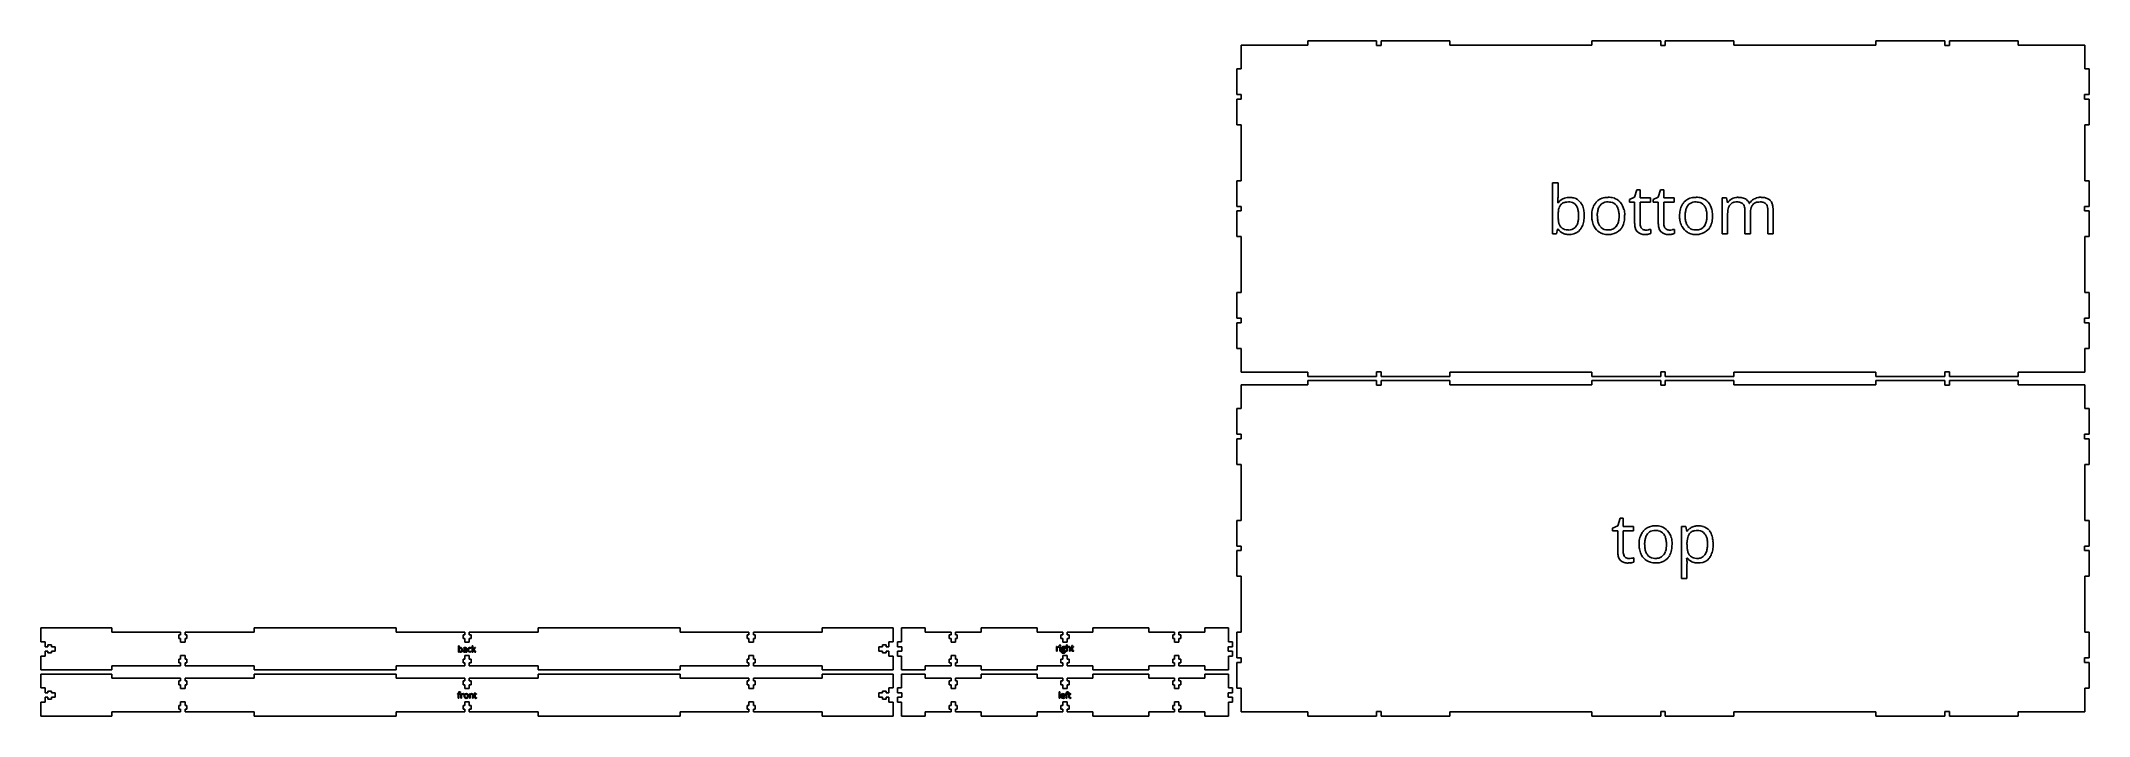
# Model space of a CAD drawing. Header units: millimetres. Extents: x 0 to 1466, y 3 to 486.
import ezdxf

# ---------------------------------------------------------------- set-up
doc = ezdxf.new("R2010")
doc.units = ezdxf.units.MM

msp = doc.modelspace()

# ---------------------------------------------------------------- linework, layer by layer
at = {"layer": 'back_labelLayer'}
for p, q in [((298.8, 48.8), (298.8, 53.3)), ((298.8, 53.3), (299.3, 53.3)), ((299.1, 48.8), (298.8, 48.8)), ((299.2, 49.2), (299.1, 48.8)), ((299.2, 51.5), (299.3, 51.5)), ((299.3, 49.2), (299.2, 49.2)), ((299.3, 53.3), (299.3, 52.2)), ((302.7, 51.4), (302.6, 51.7)), ((303.8, 50.7), (304.3, 50.7)), ((304.3, 50.3), (303.8, 50.3)), ((304.3, 50.7), (304.3, 50.9)), ((304.3, 50), (304.3, 50.3)), ((304.4, 48.8), (304.3, 49.2)), ((304.3, 49.2), (304.3, 49.2)), ((304.8, 48.8), (304.4, 48.8)), ((304.8, 50.9), (304.8, 48.8)), ((307.9, 51.9), (307.8, 51.4)), ((307.9, 49.3), (307.9, 48.9)), ((308.7, 48.8), (308.7, 53.3)), ((308.7, 53.3), (309.1, 53.3)), ((309.1, 48.8), (308.7, 48.8)), ((309.1, 53.3), (309.1, 50.9)), ((309.1, 50.4), (309.1, 50.4)), ((309.5, 50.3), (309.1, 50)), ((309.1, 50), (309.1, 48.8)), ((309.5, 50.9), (310.6, 52)), ((310.6, 48.8), (309.5, 50.3)), ((311.1, 52), (309.8, 50.6)), ((309.8, 50.6), (311.2, 48.8)), ((310.6, 52), (311.1, 52)), ((311.2, 48.8), (310.6, 48.8))]:
    msp.add_line(p, q, dxfattribs=at)
for centre, radius, start, end in [((291.9, 52.1), 7.32, 355.7238, 358.1259), ((293.2, 52), 6.06, 355.4716, 355.6533), ((289.1, 52.2), 10.1, 358.1123, 0.0484), ((300.2, 50.9), 1.11, 95.1835, 145.1109), ((300.8, 50.6), 1.52, 160.8927, 171.2334), ((301.9, 50.4), 2.62, 171.0668, 177.8456), ((303, 50.4), 3.75, 177.6178, 180.0425), ((302.5, 50.3), 3.22, 179.7763, 185.7075), ((301.2, 50.2), 1.94, 185.5925, 194.205), ((300.4, 50), 1.1, 193.943, 208.0218), ((300.1, 49.8), 1.08, 215.585, 245.8362), ((300.2, 50.8), 0.833, 143.3382, 161.256), ((300.1, 49.8), 0.734, 208.5537, 217.5605), ((300, 50.9), 0.647, 120.1403, 142.4249), ((300, 49.8), 0.706, 218.1691, 253.8047), ((300.1, 50.8), 0.846, 100.447, 119.6701), ((300.2, 50), 1.28, 245.9801, 255.5456), ((300.2, 50.2), 1.37, 89.5732, 100.7325), ((300.2, 50.2), 1.13, 253.1382, 266.8483), ((300.3, 50.2), 1.48, 255.7755, 270.3186), ((300.3, 50.4), 1.66, 89.8744, 96.8145), ((300.2, 50.7), 1.56, 266.3775, 270.0509), ((300.2, 50.5), 1.12, 78.6781, 90.375), ((300.2, 50.1), 0.969, 269.3869, 285.863), ((300.3, 50.5), 1.49, 74.2393, 90.5624), ((300.3, 50.3), 1.65, 269.9225, 275.5483), ((300.3, 50.9), 0.709, 35.5408, 79.8011), ((300.4, 49.8), 1.15, 274.064, 321.4081), ((300.3, 49.8), 0.699, 286.0163, 326.8498), ((300.4, 50.9), 1.11, 38.5631, 74.067), ((300, 50.7), 1.06, 15.7779, 32.0152), ((300.2, 50.8), 0.807, 32.7034, 35.5246), ((300, 50), 1.12, 326.7105, 343.6662), ((299.3, 50.5), 1.78, 6.1649, 16.0396), ((299.3, 50.2), 1.8, 343.4172, 353.6369), ((298.2, 50.4), 2.87, 359.7681, 6.3096), ((298.3, 50.4), 2.79, 353.4935, 0.2205), ((300.1, 50.7), 1.43, 16.4709, 38.4075), ((300.2, 50), 1.37, 321.3162, 335.5436), ((299.8, 50.2), 1.84, 335.8306, 350.8255), ((299.4, 50.5), 2.2, 5.1339, 16.7973), ((298.5, 50.4), 3.12, 359.8779, 5.4094), ((298.8, 50.3), 2.85, 350.6563, 0.338), ((303.1, 49.7), 0.842, 115.4905, 182.3568), ((303.4, 49.6), 1.22, 179.5457, 192.695), ((303, 49.5), 0.799, 192.0827, 227.4521), ((303.1, 49.6), 0.837, 227.7691, 237.8049), ((303.6, 49.8), 2.24, 106.3568, 118.335), ((303.1, 49.7), 0.986, 238.3273, 258.9184), ((304.2, 48.4), 3.26, 112.2123, 115.964), ((303.5, 48.9), 1.72, 101.3568, 117.0798), ((303.2, 49.7), 0.519, 120.9734, 172.4179), ((303.5, 49.6), 0.768, 171.2122, 180.2059), ((303.4, 49.6), 0.695, 179.5267, 192.7788), ((303.2, 49.6), 0.453, 192.3265, 222.0579), ((303.8, 49.2), 2.39, 103.6226, 112.432), ((303.2, 49.6), 0.433, 222.5803, 229.255), ((303.2, 49.6), 0.529, 229.7837, 254.2724), ((303.2, 50.2), 1.49, 258.672, 270.4047), ((303.7, 49.5), 2.55, 104.5161, 106.5491), ((303.4, 49.5), 0.747, 113.5888, 121.6804), ((303.7, 49.8), 2.25, 90.0715, 104.6521), ((303.8, 47.3), 3.34, 92.4696, 101.7065), ((303.6, 49.1), 1.21, 102.7996, 113.2433), ((303.3, 49.9), 0.803, 253.9397, 266.4533), ((303.2, 50.9), 2.19, 269.9538, 273.1492), ((303.6, 50), 1.58, 90.4485, 103.7665), ((303.8, 48.1), 2.17, 96.3545, 102.9954), ((303.3, 50.4), 1.34, 269.5792, 282.0414), ((303.3, 50.2), 1.09, 266.0785, 270.0589), ((303.3, 50.3), 1.65, 272.9335, 281.4139), ((303.9, 46.7), 3.57, 91.8564, 96.4479), ((303.6, 50.4), 1.2, 83.6508, 90.1753), ((303.4, 50), 0.895, 281.7121, 306.4593), ((303.4, 49.8), 1.12, 281.2979, 293.7314), ((303.7, 50), 2.05, 81.568, 90.3249), ((303.9, 45.9), 4.75, 91.7164, 92.9095), ((303.7, 50.8), 0.795, 70.5716, 83.9928), ((303.5, 49.6), 0.896, 294.3933, 304.7371), ((303.8, 50.7), 1.27, 68.2274, 81.7494), ((303.8, 51.1), 0.494, 42.7295, 71.038), ((303.5, 49.9), 0.814, 314.1892, 347.427), ((303.5, 49.9), 0.812, 306.988, 313.856), ((303.2, 50), 1.31, 304.8486, 314.8531), ((302.7, 50.5), 2.02, 314.7446, 321.7072), ((303.7, 51.1), 0.543, 20.4094, 41.448), ((304, 51.1), 0.828, 47.8683, 68.2934), ((303.4, 51), 0.863, 7.8272, 20.6042), ((302.9, 50.9), 1.4, 359.6934, 8.0035), ((303.1, 50), 1.24, 346.9178, 0.2824), ((302.7, 50), 1.59, 359.8205, 359.9978), ((304, 51.2), 0.77, 19.2331, 46.6741), ((303.5, 51), 1.25, 6.3379, 19.6816), ((302.9, 50.9), 1.91, 359.8026, 6.6584), ((308.3, 50.4), 2.68, 169.8978, 180.3689), ((308.6, 50.3), 2.94, 179.9388, 183.9815), ((307.8, 50.3), 2.15, 183.5913, 196.354), ((307.4, 50.5), 1.73, 153.0875, 170.1051), ((307.1, 50), 1.41, 196.0167, 221.1349), ((307, 50.7), 1.34, 138.6551, 152.6853), ((306.9, 50.7), 1.26, 101.4913, 138.3134), ((306.9, 49.9), 1.23, 221.7976, 256.8021), ((307.8, 50.5), 1.63, 160.1418, 175.1368), ((308.8, 50.3), 2.69, 174.531, 180.1549), ((308.5, 50.3), 2.36, 179.7042, 188.0744), ((307.6, 50.2), 1.5, 187.9315, 200.3886), ((307, 50.8), 0.816, 114.4266, 161.6633), ((307.2, 50), 1.01, 200.4184, 216.6393), ((307, 49.9), 0.772, 216.9696, 261.3103), ((307.1, 50.5), 1.82, 256.4244, 270.489), ((307.1, 50.1), 1.91, 89.5892, 102.1788), ((307.1, 50.5), 1.08, 88.7194, 112.5667), ((307.1, 50.3), 1.18, 260.1359, 270.2692), ((307.1, 49.8), 2.19, 77.7702, 89.9475), ((307.1, 50.2), 1.39, 81.691, 87.5079), ((307.1, 50.5), 1.08, 87.6746, 89.9751), ((307.1, 51.2), 2.04, 270.2658, 286.2892), ((307.1, 51.4), 2.67, 269.9654, 272.8644), ((307.1, 50.7), 2.04, 272.5981, 282.1878), ((307, 49.6), 2.01, 77.3, 81.7345), ((306.9, 49), 2.58, 74.7802, 77.4499), ((307.1, 49.6), 2.43, 74.6797, 77.9578), ((307, 49.4), 2.16, 68.3294, 74.8832), ((306.9, 51.6), 2.51, 286.046, 292.3655), ((307.3, 50.1), 1.38, 282.0344, 296.9454), ((307.3, 50.4), 1.58, 70.0945, 74.7386), ((307.5, 51), 0.962, 63.5036, 70.1861), ((307.6, 51.2), 0.714, 62.9261, 63.19), ((305.9, 50.9), 3.24, 358.274, 359.8928), ((303.4, 51), 5.76, 357.5042, 358.3308), ((299.6, 51.1), 9.54, 356.6324, 357.491), ((293.3, 51.5), 15.8, 356.0329, 356.6442), ((311.5, 48.7), 2.88, 142.3233, 144.7076), ((290.5, 51.7), 18.7, 356.0193, 356.0567), ((313, 47.5), 4.82, 140.433, 142.3366), ((315, 45.9), 7.4, 139.2799, 140.4703), ((317.3, 43.9), 10.4, 138.3417, 139.2878)]:
    msp.add_arc(centre, radius, start, end, dxfattribs=at)
at = {"layer": 'back_outsideCutPath'}
for p, q in [((0, 66), (0, 56.1)), ((50.8, 66), (0, 66)), ((50.8, 63), (50.8, 66)), ((100, 63), (50.8, 63)), ((98.8, 58.4), (98.8, 61)), ((98.8, 61), (100, 61)), ((100, 61), (100, 63)), ((152.5, 63), (103.3, 63)), ((103.3, 63), (103.3, 61)), ((103.3, 61), (104.5, 61)), ((104.5, 61), (104.5, 58.4)), ((254.2, 66), (152.5, 66)), ((152.5, 66), (152.5, 63)), ((254.2, 63), (254.2, 66)), ((303.4, 63), (254.2, 63)), ((302.1, 58.4), (302.1, 61)), ((302.1, 61), (303.4, 61)), ((303.4, 61), (303.4, 63)), ((355.8, 63), (306.6, 63)), ((306.6, 63), (306.6, 61)), ((306.6, 61), (307.9, 61)), ((307.9, 61), (307.9, 58.4)), ((457.5, 66), (355.8, 66)), ((355.8, 66), (355.8, 63)), ((457.5, 63), (457.5, 66)), ((506.7, 63), (457.5, 63)), ((505.5, 58.4), (505.5, 61)), ((505.5, 61), (506.7, 61)), ((506.7, 61), (506.7, 63)), ((559.2, 63), (510, 63)), ((510, 63), (510, 61)), ((510, 61), (511.2, 61)), ((511.2, 61), (511.2, 58.4)), ((610, 66), (559.2, 66)), ((559.2, 66), (559.2, 63)), ((610, 56.1), (610, 66)), ((0, 56.1), (3, 56.1)), ((3, 45.9), (0, 45.9)), ((0, 45.9), (0, 36)), ((3, 56.1), (3, 52.6)), ((3, 52.6), (5, 52.6)), ((5, 49.4), (3, 49.4)), ((3, 49.4), (3, 45.9)), ((5, 52.6), (5, 53.9)), ((5, 53.9), (7.6, 53.9)), ((5, 48.1), (5, 49.4)), ((7.6, 48.1), (5, 48.1)), ((7.6, 53.9), (7.6, 52.6)), ((7.6, 52.6), (10.2, 52.6)), ((10.2, 49.4), (7.6, 49.4)), ((7.6, 49.4), (7.6, 48.1)), ((10.2, 52.6), (10.2, 49.4)), ((100, 58.4), (98.8, 58.4)), ((100, 55.8), (100, 58.4)), ((103.3, 55.8), (100, 55.8)), ((100, 43.6), (100, 46.2)), ((100, 46.2), (103.3, 46.2)), ((104.5, 58.4), (103.3, 58.4)), ((103.3, 58.4), (103.3, 55.8)), ((103.3, 46.2), (103.3, 43.6)), ((303.4, 58.4), (302.1, 58.4)), ((303.4, 55.8), (303.4, 58.4)), ((306.6, 55.8), (303.4, 55.8)), ((303.4, 43.6), (303.4, 46.2)), ((303.4, 46.2), (306.6, 46.2)), ((307.9, 58.4), (306.6, 58.4)), ((306.6, 58.4), (306.6, 55.8)), ((306.6, 46.2), (306.6, 43.6)), ((506.7, 58.4), (505.5, 58.4)), ((506.7, 55.8), (506.7, 58.4)), ((510, 55.8), (506.7, 55.8)), ((506.7, 43.6), (506.7, 46.2)), ((506.7, 46.2), (510, 46.2)), ((511.2, 58.4), (510, 58.4)), ((510, 58.4), (510, 55.8)), ((510, 46.2), (510, 43.6)), ((599.8, 49.4), (599.8, 52.6)), ((599.8, 52.6), (602.4, 52.6)), ((602.4, 49.4), (599.8, 49.4)), ((602.4, 52.6), (602.4, 53.9)), ((602.4, 53.9), (605, 53.9)), ((602.4, 48.1), (602.4, 49.4)), ((605, 48.1), (602.4, 48.1)), ((605, 53.9), (605, 52.6)), ((605, 52.6), (607, 52.6)), ((607, 49.4), (605, 49.4)), ((605, 49.4), (605, 48.1)), ((607, 52.6), (607, 56.1)), ((607, 56.1), (610, 56.1)), ((607, 45.9), (607, 49.4)), ((610, 45.9), (607, 45.9)), ((610, 36), (610, 45.9)), ((0, 36), (50.8, 36)), ((50.8, 36), (50.8, 39)), ((50.8, 39), (100, 39)), ((98.8, 41), (98.8, 43.6)), ((98.8, 43.6), (100, 43.6)), ((100, 41), (98.8, 41)), ((100, 39), (100, 41)), ((103.3, 43.6), (104.5, 43.6)), ((104.5, 41), (103.3, 41)), ((103.3, 41), (103.3, 39)), ((103.3, 39), (152.5, 39)), ((104.5, 43.6), (104.5, 41)), ((152.5, 39), (152.5, 36)), ((152.5, 36), (254.2, 36)), ((254.2, 36), (254.2, 39)), ((254.2, 39), (303.4, 39)), ((302.1, 41), (302.1, 43.6)), ((302.1, 43.6), (303.4, 43.6)), ((303.4, 41), (302.1, 41)), ((303.4, 39), (303.4, 41)), ((306.6, 43.6), (307.9, 43.6)), ((307.9, 41), (306.6, 41)), ((306.6, 41), (306.6, 39)), ((306.6, 39), (355.8, 39)), ((307.9, 43.6), (307.9, 41)), ((355.8, 39), (355.8, 36)), ((355.8, 36), (457.5, 36)), ((457.5, 36), (457.5, 39)), ((457.5, 39), (506.7, 39)), ((505.5, 41), (505.5, 43.6)), ((505.5, 43.6), (506.7, 43.6)), ((506.7, 41), (505.5, 41)), ((506.7, 39), (506.7, 41)), ((510, 43.6), (511.2, 43.6)), ((511.2, 41), (510, 41)), ((510, 41), (510, 39)), ((510, 39), (559.2, 39)), ((511.2, 43.6), (511.2, 41)), ((559.2, 39), (559.2, 36)), ((559.2, 36), (610, 36))]:
    msp.add_line(p, q, dxfattribs=at)
at = {"layer": 'bottom_labelLayer'}
for p, q in [((1082, 348), (1082, 384.5)), ((1082, 384.5), (1085.9, 384.5)), ((1085.9, 384.5), (1085.9, 375.6)), ((1085.7, 370.3), (1085.9, 370.3)), ((1137, 372.5), (1140.7, 374.2)), ((1137, 370.7), (1137, 372.5)), ((1140.7, 370.7), (1137, 370.7)), ((1140.7, 374.2), (1142.4, 379.6)), ((1140.7, 355.4), (1140.7, 370.7)), ((1142.4, 379.6), (1144.6, 379.6)), ((1144.6, 379.6), (1144.6, 373.7)), ((1144.6, 373.7), (1152.1, 373.7)), ((1152.1, 370.7), (1144.6, 370.7)), ((1144.6, 370.7), (1144.6, 355.5)), ((1152.1, 373.7), (1152.1, 370.7)), ((1154, 372.5), (1157.7, 374.2)), ((1154, 370.7), (1154, 372.5)), ((1157.7, 370.7), (1154, 370.7)), ((1157.7, 374.2), (1159.3, 379.6)), ((1157.7, 355.4), (1157.7, 370.7)), ((1159.3, 379.6), (1161.6, 379.6)), ((1161.6, 379.6), (1161.6, 373.7)), ((1161.6, 373.7), (1169, 373.7)), ((1169, 370.7), (1161.6, 370.7)), ((1161.6, 370.7), (1161.6, 355.5)), ((1169, 373.7), (1169, 370.7)), ((1203.3, 348), (1203.3, 373.7)), ((1203.3, 373.7), (1206.5, 373.7)), ((1206.5, 373.7), (1207.1, 370.2)), ((1207.1, 370.2), (1207.3, 370.2)), ((1222.8, 369.8), (1223, 369.8)), ((1207.2, 361.5), (1207.2, 348)), ((1219.7, 348), (1219.7, 364.7)), ((1223.6, 362.3), (1223.6, 348)), ((1236.1, 348), (1236.1, 364.7)), ((1240, 364.8), (1240, 348)), ((1084.8, 348), (1082, 348)), ((1085.6, 351.3), (1084.8, 348)), ((1085.9, 351.3), (1085.6, 351.3)), ((1152.3, 351.2), (1152.3, 348.2)), ((1169.2, 351.2), (1169.2, 348.2)), ((1207.2, 348), (1203.3, 348)), ((1223.6, 348), (1219.7, 348)), ((1240, 348), (1236.1, 348))]:
    msp.add_line(p, q, dxfattribs=at)
for centre, radius, start, end in [((1037.3, 374.1), 48.6, 355.4715, 355.6529), ((1027.4, 374.8), 58.5, 355.7239, 358.1259), ((1004.8, 375.5), 81.1, 358.1123, 0.0484), ((1093.2, 365.2), 8.85, 95.1835, 145.1109), ((1098.2, 362.7), 12.2, 160.8926, 171.2334), ((1093, 364.6), 6.66, 143.3382, 161.256), ((1091.8, 365.4), 5.17, 120.1403, 142.4249), ((1092.5, 364), 6.76, 100.4469, 119.6701), ((1093.3, 359.9), 10.9, 89.5731, 100.7324), ((1094, 360.8), 13.3, 89.8743, 96.8145), ((1093.5, 361.9), 9, 78.6781, 90.375), ((1094.1, 362.2), 11.9, 74.2393, 90.5624), ((1094.3, 365.1), 5.67, 35.5408, 79.8011), ((1094.9, 365.1), 8.9, 38.5631, 74.067), ((1093.6, 364.6), 6.45, 32.7034, 35.5242), ((1091.9, 363.6), 8.46, 15.7779, 32.0151), ((1092.9, 363.5), 11.5, 16.4709, 38.4075), ((1087, 361.7), 17.6, 5.1339, 16.7973), ((1123.4, 362.4), 13.2, 150.7112, 169.4695), ((1121.2, 363.5), 10.7, 138.176, 150.2287), ((1120.8, 363.8), 10.3, 99.1759, 137.9833), ((1122.4, 363.5), 8.04, 142.9026, 162.375), ((1120.9, 364.6), 6.2, 103.4685, 142.3119), ((1121.8, 359), 15.1, 89.7326, 100.076), ((1121.7, 361.6), 9.26, 89.4806, 103.8805), ((1121.8, 361), 9.81, 79.3453, 90.3175), ((1122, 361.1), 13.1, 73.5223, 90.5692), ((1122.6, 364.4), 6.4, 37.9578, 80.4006), ((1122.8, 363.9), 10.2, 41.1446, 73.2134), ((1121.3, 363.4), 8.01, 20.0257, 37.4351), ((1121.3, 362.6), 12.1, 13.5014, 41.0703), ((1186.2, 362.4), 13.2, 150.7112, 169.4695), ((1184.1, 363.5), 10.7, 138.176, 150.2287), ((1183.7, 363.8), 10.3, 99.1759, 137.9833), ((1185.3, 363.5), 8.04, 142.9026, 162.375), ((1183.8, 364.6), 6.2, 103.4685, 142.3119), ((1184.7, 359), 15.1, 89.7326, 100.076), ((1184.6, 361.6), 9.26, 89.4806, 103.8805), ((1184.7, 361), 9.81, 79.3453, 90.3175), ((1184.9, 361.1), 13.1, 73.5223, 90.5692), ((1185.4, 364.4), 6.4, 37.9578, 80.4006), ((1185.7, 363.9), 10.2, 41.1446, 73.2134), ((1184.1, 363.4), 8.01, 20.0257, 37.4351), ((1184.2, 362.6), 12.1, 13.5014, 41.0703), ((1213.9, 366.3), 7.65, 117.121, 149.5424), ((1218.9, 363.1), 11.6, 161.0234, 171.4469), ((1214.1, 364.7), 6.52, 143.077, 161.3914), ((1213, 365.5), 5.1, 123.7021, 142.3022), ((1213.5, 364.7), 6.11, 101.1546, 123.0656), ((1214.7, 364.9), 9.24, 93.8343, 117.5072), ((1214.2, 361.2), 9.66, 89.5573, 101.4832), ((1214.9, 363), 11.2, 89.9662, 94.2831), ((1214.3, 361.7), 9.11, 85.5238, 90.0794), ((1215, 361.4), 12.7, 77.5572, 90.5513), ((1214.5, 364.4), 6.45, 72.3601, 85.9562), ((1215.3, 366.6), 4.08, 41.0611, 72.8994), ((1216.2, 366.5), 7.52, 52.7027, 78.0054), ((1214.8, 366.3), 4.7, 20.7071, 40.0217), ((1212.4, 365.4), 7.2, 7.9865, 20.795), ((1216.6, 367.3), 6.64, 22.2098, 51.4971), ((1230, 365.8), 8.12, 119.4042, 150.1829), ((1234.2, 363.3), 10.6, 160.8732, 172.5273), ((1230.3, 364.7), 6.43, 140.9765, 161.1699), ((1229.3, 365.5), 5.15, 122.3597, 140.2884), ((1230.9, 364.4), 9.76, 118.2584, 120.063), ((1230.9, 364.3), 9.85, 95.8635, 117.9693), ((1229.8, 364.5), 6.32, 101.0032, 121.7841), ((1230.6, 360.8), 10, 89.5621, 101.2962), ((1231.2, 361.9), 12.3, 89.9197, 96.2617), ((1230.7, 361.8), 9.03, 85.8145, 90.0685), ((1231.4, 360.6), 13.5, 79.9361, 90.3804), ((1230.9, 364.4), 6.46, 72.6395, 86.2568), ((1231.7, 366.6), 4.09, 41.0408, 73.1793), ((1232.3, 365.5), 8.56, 62.9723, 80.1665), ((1231.2, 366.3), 4.7, 20.7071, 40.0217), ((1228.8, 365.4), 7.2, 7.9865, 20.795), ((1233.2, 367.4), 6.41, 44.229, 62.6229), ((1232.9, 367.3), 6.7, 19.5612, 43.3161), ((1228.8, 365.8), 11, 7.5042, 19.9645), ((1222.1, 364.8), 17.8, 359.7107, 7.6907), ((1115.9, 360.9), 30, 177.6177, 180.0425), ((1111.7, 360.8), 25.7, 179.7763, 185.7075), ((1106.9, 361.3), 20.9, 171.0668, 177.8457), ((1101.5, 359.7), 15.5, 185.5925, 194.2051), ((1095, 358), 8.82, 193.943, 208.0218), ((1092.4, 356.7), 5.87, 208.5536, 217.5605), ((1092.2, 356.6), 5.64, 218.169, 253.8047), ((1094.2, 356.5), 5.6, 286.0163, 326.8497), ((1091.4, 358.3), 8.93, 326.7105, 343.6662), ((1086.3, 362), 14.3, 6.1649, 16.0396), ((1086.2, 359.9), 14.4, 343.4171, 353.6369), ((1077.6, 361), 23, 359.7681, 6.3095), ((1078.3, 360.8), 22.3, 353.4935, 0.2205), ((1093.3, 357.9), 10.9, 321.3161, 335.5436), ((1089.8, 359.4), 14.7, 335.8306, 350.8255), ((1081.8, 360.7), 22.8, 350.6563, 0.338), ((1079.7, 360.9), 25, 359.8779, 5.4094), ((1130.2, 361), 20.2, 169.2443, 180.3881), ((1129.5, 360.8), 19.5, 179.7745, 189.0933), ((1124.5, 359.9), 14.4, 188.9102, 205.3171), ((1123, 359.3), 12.8, 205.656, 208.4461), ((1121.1, 358.1), 10.5, 207.7947, 238.6758), ((1134.6, 361), 20.6, 173.0086, 180.2464), ((1133.8, 360.8), 19.7, 179.706, 187.9161), ((1127.2, 361.9), 13.1, 162.0653, 173.1675), ((1126.5, 359.7), 12.4, 187.7639, 200.0977), ((1122.5, 358.3), 8.16, 200.0846, 216.9132), ((1121.1, 357.2), 6.38, 217.301, 261.7099), ((1122.6, 357.2), 6.29, 284.5662, 322.6334), ((1120.9, 358.4), 8.35, 323.0089, 342.6391), ((1117.3, 362), 12.2, 7.744, 20.069), ((1116.2, 359.9), 13.4, 342.3616, 353.7538), ((1110.2, 361), 19.4, 359.7076, 7.8973), ((1109.1, 360.8), 20.5, 353.5363, 0.2014), ((1122.4, 358.3), 10.9, 318.144, 329.7566), ((1120.3, 359.4), 13.2, 330.2507, 349.4116), ((1115.7, 361.1), 18, 1.1277, 13.88), ((1113.5, 360.7), 20.1, 349.1762, 0.3863), ((1110.8, 360.9), 22.8, 359.9919, 1.542), ((1153, 355.2), 12.2, 179.3551, 192.8478), ((1146.8, 353.6), 5.88, 190.3818, 253.8772), ((1152.5, 355.5), 7.83, 179.6417, 189.7506), ((1149.7, 355), 5.03, 189.5479, 205.7874), ((1148.5, 354.5), 3.77, 206.1294, 221.4084), ((1148.4, 354.4), 3.61, 221.5949, 262.3505), ((1169.9, 355.2), 12.2, 179.3551, 192.8478), ((1163.8, 353.6), 5.88, 190.3818, 253.8772), ((1169.4, 355.5), 7.83, 179.6417, 189.7506), ((1166.6, 355), 5.03, 189.5479, 205.7874), ((1165.5, 354.5), 3.77, 206.1294, 221.4084), ((1165.4, 354.4), 3.61, 221.5949, 262.3505), ((1193.1, 361), 20.2, 169.2443, 180.3881), ((1192.4, 360.8), 19.5, 179.7745, 189.0933), ((1187.4, 359.9), 14.4, 188.9102, 205.3171), ((1185.9, 359.3), 12.8, 205.656, 208.4461), ((1184, 358.1), 10.5, 207.7947, 238.6758), ((1197.5, 361), 20.6, 173.0086, 180.2464), ((1196.6, 360.8), 19.7, 179.706, 187.9161), ((1190.1, 361.9), 13.1, 162.0653, 173.1675), ((1189.4, 359.7), 12.4, 187.7639, 200.0977), ((1185.4, 358.3), 8.16, 200.0846, 216.9132), ((1184, 357.2), 6.38, 217.301, 261.7099), ((1185.5, 357.2), 6.29, 284.5662, 322.6334), ((1183.8, 358.4), 8.35, 323.0089, 342.6391), ((1180.2, 362), 12.2, 7.744, 20.069), ((1179, 359.9), 13.4, 342.3616, 353.7538), ((1173.1, 361), 19.4, 359.7076, 7.8973), ((1172, 360.8), 20.5, 353.5363, 0.2014), ((1185.3, 358.3), 10.9, 318.144, 329.7566), ((1183.2, 359.4), 13.2, 330.2507, 349.4116), ((1178.5, 361.1), 18, 1.1277, 13.88), ((1176.4, 360.7), 20.1, 349.1762, 0.3863), ((1173.7, 360.9), 22.8, 359.9919, 1.542), ((1226.8, 361.8), 19.5, 171.3042, 178.3502), ((1234.3, 361.5), 27.1, 178.0976, 180.0253), ((1208.2, 364.8), 11.5, 359.6948, 8.1471), ((1240.7, 362.4), 17.1, 172.3777, 180.183), ((1245.2, 362.3), 21.7, 179.8944, 180.0001), ((1224.6, 364.8), 11.5, 359.6948, 8.1471), ((1092.9, 356.3), 8.62, 215.585, 245.8362), ((1093.6, 357.8), 10.3, 245.9802, 255.5456), ((1093.2, 359.8), 9.04, 253.1382, 266.8483), ((1093.9, 359.3), 11.8, 255.7755, 270.3185), ((1093.5, 363.3), 12.5, 266.3776, 270.0511), ((1093.6, 358.5), 7.76, 269.3869, 285.8631), ((1094, 360.7), 13.2, 269.9226, 275.5482), ((1094.6, 356.8), 9.21, 274.064, 321.4081), ((1121.2, 358.4), 10.8, 238.8116, 253.2428), ((1121.6, 360), 12.5, 253.5437, 270.4182), ((1121.8, 360.5), 9.66, 260.5033, 270.2477), ((1121.8, 362.6), 15.1, 269.7503, 279.8033), ((1121.9, 359.8), 9.04, 269.4482, 284.7256), ((1122.8, 358), 10.4, 278.8959, 317.9979), ((1148, 357.7), 10.2, 253.7848, 270.8853), ((1148.7, 355.9), 5.2, 261.3266, 270.1913), ((1148.2, 357.5), 9.97, 270.0031, 270.7604), ((1148.1, 359.7), 12.1, 270.8933, 275.5484), ((1148.8, 363.5), 12.8, 269.8804, 278.3028), ((1147.7, 364.4), 16.9, 275.526, 279.2939), ((1148.1, 362.1), 14.5, 279.1862, 280.1144), ((1148.9, 362.5), 11.8, 278.4155, 279.0082), ((1148.7, 358.6), 11, 280.007, 283.3735), ((1147.5, 371.7), 21, 278.959, 280.5104), ((1148.8, 364.4), 13.6, 280.4848, 282.6268), ((1149.7, 354.5), 6.77, 283.3069, 288.1198), ((1150, 359), 8.13, 282.5876, 285.5795), ((1150.6, 351.7), 3.83, 287.9888, 295.3048), ((1150.6, 356.8), 5.84, 285.7238, 286.2561), ((1165, 357.7), 10.2, 253.7848, 270.8853), ((1165.7, 355.9), 5.2, 261.3266, 270.1913), ((1165.1, 357.5), 9.97, 270.0031, 270.7604), ((1165.1, 359.7), 12.1, 270.8933, 275.5484), ((1165.7, 363.5), 12.8, 269.8804, 278.3028), ((1164.6, 364.4), 16.9, 275.526, 279.2939), ((1165, 362.1), 14.5, 279.1862, 280.1144), ((1165.8, 362.5), 11.8, 278.4155, 279.0082), ((1165.7, 358.6), 11, 280.007, 283.3735), ((1164.4, 371.7), 21, 278.959, 280.5104), ((1165.8, 364.4), 13.6, 280.4848, 282.6268), ((1166.6, 354.5), 6.77, 283.3069, 288.1198), ((1167, 359), 8.13, 282.5876, 285.5795), ((1167.6, 351.7), 3.83, 287.9888, 295.3048), ((1167.6, 356.8), 5.84, 285.7238, 286.2561), ((1184.1, 358.4), 10.8, 238.8116, 253.2428), ((1184.5, 360), 12.5, 253.5437, 270.4182), ((1184.7, 360.5), 9.66, 260.5033, 270.2477), ((1184.7, 362.6), 15.1, 269.7503, 279.8033), ((1184.8, 359.8), 9.04, 269.4482, 284.7256), ((1185.6, 358), 10.4, 278.8959, 317.9979)]:
    msp.add_arc(centre, radius, start, end, dxfattribs=at)
at = {"layer": 'bottom_outsideCutPath'}
for p, q in [((956, 486), (906.8, 486)), ((906.8, 486), (906.8, 483)), ((956, 482.8), (956, 486)), ((1008.5, 486), (959.3, 486)), ((959.3, 486), (959.3, 482.8)), ((1008.5, 483), (1008.5, 486)), ((1159.4, 486), (1110.2, 486)), ((1110.2, 486), (1110.2, 483)), ((1159.4, 482.8), (1159.4, 486)), ((1211.8, 486), (1162.6, 486)), ((1162.6, 486), (1162.6, 482.8)), ((1211.8, 483), (1211.8, 486)), ((1362.7, 486), (1313.5, 486)), ((1313.5, 486), (1313.5, 483)), ((1362.7, 482.8), (1362.7, 486)), ((1415.2, 486), (1366, 486)), ((1366, 486), (1366, 482.8)), ((1415.2, 483), (1415.2, 486)), ((859, 483), (859, 466)), ((906.8, 483), (859, 483)), ((957.7, 482.8), (956, 482.8)), ((959.3, 482.8), (957.7, 482.8)), ((957.7, 482.8), (957.7, 482.8)), ((1110.2, 483), (1008.5, 483)), ((1161, 482.8), (1159.4, 482.8)), ((1162.6, 482.8), (1161, 482.8)), ((1161, 482.8), (1161, 482.8)), ((1313.5, 483), (1211.8, 483)), ((1364.3, 482.8), (1362.7, 482.8)), ((1366, 482.8), (1364.3, 482.8)), ((1364.3, 482.8), (1364.3, 482.8)), ((1463, 483), (1415.2, 483)), ((1463, 466), (1463, 483)), ((859, 466), (856, 466)), ((856, 466), (856, 447.6)), ((1466, 466), (1463, 466)), ((1466, 447.6), (1466, 466)), ((856, 447.6), (859.2, 447.6)), ((859.2, 444.4), (856, 444.4)), ((856, 444.4), (856, 426)), ((859.2, 447.6), (859.2, 446)), ((859.2, 446), (859.2, 446)), ((859.2, 446), (859.2, 444.4)), ((1462.8, 446), (1462.8, 447.6)), ((1462.8, 447.6), (1466, 447.6)), ((1462.8, 444.4), (1462.8, 446)), ((1462.8, 446), (1462.8, 446)), ((1466, 444.4), (1462.8, 444.4)), ((1466, 426), (1466, 444.4)), ((856, 426), (859, 426)), ((859, 426), (859, 386)), ((1463, 386), (1463, 426)), ((1463, 426), (1466, 426)), ((859, 386), (856, 386)), ((856, 386), (856, 367.6)), ((1466, 386), (1463, 386)), ((1466, 367.6), (1466, 386)), ((856, 367.6), (859.2, 367.6)), ((859.2, 367.6), (859.2, 366)), ((1462.8, 366), (1462.8, 367.6)), ((1462.8, 367.6), (1466, 367.6)), ((859.2, 364.4), (856, 364.4)), ((856, 364.4), (856, 346)), ((859.2, 366), (859.2, 366)), ((859.2, 366), (859.2, 364.4)), ((1462.8, 364.4), (1462.8, 366)), ((1462.8, 366), (1462.8, 366)), ((1466, 364.4), (1462.8, 364.4)), ((1466, 346), (1466, 364.4)), ((856, 346), (859, 346)), ((859, 346), (859, 306)), ((1463, 306), (1463, 346)), ((1463, 346), (1466, 346)), ((859, 306), (856, 306)), ((856, 306), (856, 287.6)), ((1466, 306), (1463, 306)), ((1466, 287.6), (1466, 306)), ((856, 287.6), (859.2, 287.6)), ((859.2, 284.4), (856, 284.4)), ((856, 284.4), (856, 266)), ((859.2, 287.6), (859.2, 286)), ((859.2, 286), (859.2, 286)), ((859.2, 286), (859.2, 284.4)), ((1462.8, 286), (1462.8, 287.6)), ((1462.8, 287.6), (1466, 287.6)), ((1462.8, 284.4), (1462.8, 286)), ((1462.8, 286), (1462.8, 286)), ((1466, 284.4), (1462.8, 284.4)), ((1466, 266), (1466, 284.4)), ((856, 266), (859, 266)), ((859, 266), (859, 249)), ((1463, 249), (1463, 266)), ((1463, 266), (1466, 266)), ((956, 246), (956, 249.2)), ((956, 249.2), (957.7, 249.2)), ((957.7, 249.2), (957.7, 249.2)), ((957.7, 249.2), (959.3, 249.2)), ((959.3, 249.2), (959.3, 246)), ((1159.4, 246), (1159.4, 249.2)), ((1159.4, 249.2), (1161, 249.2)), ((1161, 249.2), (1161, 249.2)), ((1161, 249.2), (1162.6, 249.2)), ((1162.6, 249.2), (1162.6, 246)), ((1362.7, 246), (1362.7, 249.2)), ((1362.7, 249.2), (1364.3, 249.2)), ((1364.3, 249.2), (1364.3, 249.2)), ((1364.3, 249.2), (1366, 249.2)), ((1366, 249.2), (1366, 246)), ((859, 249), (906.8, 249)), ((906.8, 249), (906.8, 246)), ((906.8, 246), (956, 246)), ((959.3, 246), (1008.5, 246)), ((1008.5, 246), (1008.5, 249)), ((1008.5, 249), (1110.2, 249)), ((1110.2, 249), (1110.2, 246)), ((1110.2, 246), (1159.4, 246)), ((1162.6, 246), (1211.8, 246)), ((1211.8, 246), (1211.8, 249)), ((1211.8, 249), (1313.5, 249)), ((1313.5, 249), (1313.5, 246)), ((1313.5, 246), (1362.7, 246)), ((1366, 246), (1415.2, 246)), ((1415.2, 246), (1415.2, 249)), ((1415.2, 249), (1463, 249))]:
    msp.add_line(p, q, dxfattribs=at)
at = {"layer": 'front_labelLayer'}
for p, q in [((298.2, 18.8), (298.7, 19)), ((298.2, 18.6), (298.2, 18.8)), ((298.7, 18.6), (298.2, 18.6)), ((298.7, 19), (298.7, 19.1)), ((298.7, 15.7), (298.7, 18.6)), ((299.2, 15.7), (298.7, 15.7)), ((299.2, 19.2), (299.2, 18.9)), ((299.2, 18.9), (300, 18.9)), ((300, 18.6), (299.2, 18.6)), ((299.2, 18.6), (299.2, 15.7)), ((300, 18.9), (300, 18.6)), ((300.4, 20.2), (300.2, 19.8)), ((300.6, 15.7), (300.6, 18.9)), ((300.6, 18.9), (301, 18.9)), ((301.1, 15.7), (300.6, 15.7)), ((301, 18.9), (301.1, 18.4)), ((301.1, 18.4), (301.1, 18.4)), ((301.1, 17.5), (301.1, 15.7)), ((302.5, 19), (302.4, 18.5)), ((306.7, 15.7), (306.7, 18.9)), ((306.7, 18.9), (307.1, 18.9)), ((307.2, 15.7), (306.7, 15.7)), ((307.1, 18.9), (307.2, 18.5)), ((307.2, 18.5), (307.2, 18.5)), ((307.2, 17.4), (307.2, 15.7)), ((308.9, 15.7), (308.9, 17.8)), ((309.4, 15.7), (308.9, 15.7)), ((309.4, 17.8), (309.4, 15.7)), ((309.9, 18.8), (310.4, 19)), ((309.9, 18.6), (309.9, 18.8)), ((310.4, 18.6), (309.9, 18.6)), ((310.4, 19), (310.6, 19.7)), ((310.4, 16.7), (310.4, 18.6)), ((310.6, 19.7), (310.9, 19.7)), ((310.9, 19.7), (310.9, 18.9)), ((310.9, 18.9), (311.8, 18.9)), ((311.8, 18.6), (310.9, 18.6)), ((310.9, 18.6), (310.9, 16.7)), ((311.8, 18.9), (311.8, 18.6)), ((311.8, 16.1), (311.8, 15.8))]:
    msp.add_line(p, q, dxfattribs=at)
for centre, radius, start, end in [((300.7, 19.2), 1.97, 167.5776, 180.6587), ((299.8, 19.4), 1.02, 141.7434, 168.2322), ((299.6, 19.5), 0.853, 98.2551, 139.6203), ((300.2, 19.3), 0.994, 161.8438, 171.7847), ((300.9, 19.2), 1.67, 171.6528, 178.4383), ((301.5, 19.2), 2.3, 178.1971, 180.0233), ((299.7, 19.5), 0.421, 102.7678, 144.3381), ((299.8, 19.4), 0.563, 145.0689, 162.1801), ((299.8, 18.8), 1.48, 89.6696, 99.9314), ((299.7, 19.3), 0.656, 89.486, 103.4197), ((299.8, 18.8), 1.57, 81.5641, 89.7017), ((299.7, 18.9), 1.05, 83.0761, 89.7927), ((299.7, 18.4), 1.56, 76.5183, 83.0217), ((299.6, 18), 2.34, 75.974, 81.6565), ((299.5, 17.6), 2.36, 71.9613, 76.5918), ((299.5, 17.2), 3.15, 73.2965, 76.0946), ((302.5, 17.5), 1.64, 139.4139, 150.6033), ((302.2, 17.5), 1.11, 138.9576, 174.5422), ((302.6, 17.5), 1.48, 173.6908, 180.0882), ((302.2, 17.8), 1.25, 124.2322, 139.4161), ((302, 17.7), 0.843, 89.6336, 137.0881), ((302.2, 17.5), 1.15, 135.6209, 138.8377), ((302.1, 18), 0.969, 89.6796, 124.4406), ((302, 17.4), 1.14, 87.3434, 89.966), ((302.1, 16.8), 2.23, 84.9923, 90.128), ((302, 17.1), 1.49, 81.5883, 87.1917), ((301.9, 16.4), 2.14, 77.4454, 81.6361), ((302.1, 17.4), 1.63, 78.4891, 85.0266), ((304.6, 17.5), 1.65, 150.7112, 169.4696), ((305.4, 17.4), 2.53, 169.2443, 180.3881), ((305.3, 17.3), 2.43, 179.7744, 189.0933), ((304.7, 17.2), 1.8, 188.9102, 205.3171), ((304.3, 17.7), 1.34, 138.1759, 150.2287), ((304.5, 17.1), 1.6, 205.6562, 208.446), ((304.3, 17), 1.32, 207.7947, 238.6758), ((304.2, 17.7), 1.29, 99.1759, 137.9833), ((305, 17.5), 1.63, 162.0653, 173.1675), ((306, 17.4), 2.57, 173.0086, 180.2464), ((305.9, 17.3), 2.46, 179.7059, 187.9161), ((304.9, 17.2), 1.55, 187.7639, 200.0977), ((304.4, 17.7), 1.01, 142.9026, 162.3749), ((304.5, 17), 1.02, 200.0846, 216.9132), ((304.2, 17.8), 0.775, 103.4685, 142.3119), ((304.3, 16.9), 0.797, 217.301, 261.7099), ((304.3, 17), 1.35, 238.8115, 253.2429), ((304.3, 17.2), 1.56, 253.5437, 270.4182), ((304.4, 17.1), 1.89, 89.7326, 100.076), ((304.3, 17.4), 1.16, 89.4806, 103.8805), ((304.4, 17.3), 1.21, 260.5033, 270.2476), ((304.4, 17.6), 1.89, 269.7503, 279.8033), ((304.4, 17.4), 1.63, 73.5223, 90.5692), ((304.4, 17.4), 1.23, 79.3454, 90.3175), ((304.4, 17.2), 1.13, 269.4482, 284.7255), ((304.5, 17.8), 0.8, 37.9578, 80.4006), ((304.5, 16.9), 0.786, 284.5662, 322.6334), ((304.5, 17), 1.3, 278.8959, 317.9979), ((304.5, 17.7), 1.27, 41.1446, 73.2134), ((304.3, 17.7), 1, 20.0257, 37.4351), ((304.3, 17), 1.04, 323.009, 342.639), ((303.8, 17.5), 1.53, 7.744, 20.0691), ((303.7, 17.2), 1.67, 342.3616, 353.7537), ((302.9, 17.4), 2.43, 359.7075, 7.8972), ((302.8, 17.3), 2.56, 353.5363, 0.2014), ((304.3, 17.6), 1.51, 13.5015, 41.0703), ((304.4, 17), 1.36, 318.144, 329.7566), ((304.2, 17.2), 1.65, 330.2507, 349.4116), ((303.6, 17.4), 2.24, 1.1277, 13.88), ((303, 17.3), 2.85, 359.9919, 1.542), ((303.3, 17.3), 2.51, 349.1762, 0.3863), ((308, 18), 0.985, 116.9443, 147.6526), ((308.6, 17.6), 1.38, 159.9534, 171.3801), ((309.5, 17.5), 2.3, 171.1766, 178.3218), ((310.3, 17.4), 3.12, 178.0811, 180.0235), ((308, 17.8), 0.795, 140.1519, 160.3147), ((307.9, 17.9), 0.686, 118.5439, 139.1927), ((308.2, 17.7), 1.32, 94.3226, 115.5455), ((308.1, 17.8), 1.18, 115.8072, 117.6064), ((308, 17.7), 0.916, 100.1176, 118.1603), ((308.1, 17.1), 1.47, 89.5933, 100.3718), ((308.2, 17.4), 1.59, 89.9579, 94.711), ((308.2, 17.3), 1.29, 84.0197, 90.1511), ((308.2, 17.1), 1.92, 80.5586, 90.3538), ((308.2, 17.7), 0.871, 71.0827, 84.3692), ((308.3, 17.8), 1.21, 65.1094, 80.7639), ((308.3, 18), 0.548, 43.3791, 71.5387), ((308.3, 18), 0.579, 22.7024, 42.342), ((308.5, 18.1), 0.874, 46.5585, 64.8782), ((308, 17.9), 0.859, 8.4931, 22.658), ((307.5, 17.8), 1.37, 359.6714, 8.6878), ((308.5, 18.1), 0.843, 19.3849, 45.5997), ((308, 17.9), 1.36, 6.9633, 19.8363), ((307.3, 17.8), 2.12, 359.7631, 7.2115), ((311.9, 16.6), 1.53, 179.3551, 192.8478), ((311.2, 16.4), 0.735, 190.3818, 253.8772), ((311.9, 16.7), 0.979, 179.6416, 189.7505), ((311.5, 16.6), 0.628, 189.548, 205.7873), ((311.4, 16.5), 0.472, 206.1296, 221.4083), ((311.4, 16.5), 0.452, 221.5949, 262.3506), ((311.3, 16.9), 1.27, 253.7848, 270.8852), ((311.4, 16.7), 0.65, 261.3266, 270.1912), ((311.3, 16.9), 1.24, 270.0025, 270.7611), ((311.4, 17.7), 1.6, 269.8803, 278.3029), ((311.3, 17.2), 1.52, 270.8934, 275.5484), ((311.3, 17.8), 2.11, 275.5261, 279.2939), ((311.4, 17.6), 1.47, 278.4157, 279.008), ((311.4, 17.1), 1.37, 280.0069, 283.3737), ((311.3, 17.5), 1.82, 279.1865, 280.1145), ((311.2, 18.7), 2.63, 278.9588, 280.5105), ((311.4, 17.8), 1.7, 280.4846, 282.6271), ((311.5, 16.5), 0.846, 283.3068, 288.1198), ((311.6, 17.1), 1.02, 282.5878, 285.5797), ((311.6, 16.8), 0.726, 285.723, 286.2587), ((311.6, 16.2), 0.478, 287.9886, 295.3048)]:
    msp.add_arc(centre, radius, start, end, dxfattribs=at)
at = {"layer": 'front_outsideCutPath'}
for p, q in [((0, 33), (0, 23.1)), ((50.8, 33), (0, 33)), ((50.8, 30), (50.8, 33)), ((100, 30), (50.8, 30)), ((100, 28.1), (100, 30)), ((152.5, 30), (103.3, 30)), ((103.3, 30), (103.3, 28.1)), ((254.2, 33), (152.5, 33)), ((152.5, 33), (152.5, 30)), ((254.2, 30), (254.2, 33)), ((303.4, 30), (254.2, 30)), ((303.4, 28.1), (303.4, 30)), ((355.8, 30), (306.6, 30)), ((306.6, 30), (306.6, 28.1)), ((457.5, 33), (355.8, 33)), ((355.8, 33), (355.8, 30)), ((457.5, 30), (457.5, 33)), ((506.7, 30), (457.5, 30)), ((506.7, 28.1), (506.7, 30)), ((559.2, 30), (510, 30)), ((510, 30), (510, 28.1)), ((610, 33), (559.2, 33)), ((559.2, 33), (559.2, 30)), ((610, 23.1), (610, 33)), ((0, 23.1), (3, 23.1)), ((3, 23.1), (3, 19.6)), ((3, 19.6), (5, 19.6)), ((5, 16.4), (3, 16.4)), ((3, 16.4), (3, 12.9)), ((5, 19.6), (5, 20.9)), ((5, 20.9), (7.6, 20.9)), ((5, 15.1), (5, 16.4)), ((7.6, 15.1), (5, 15.1)), ((7.6, 20.9), (7.6, 19.6)), ((7.6, 19.6), (10.2, 19.6)), ((10.2, 16.4), (7.6, 16.4)), ((7.6, 16.4), (7.6, 15.1)), ((10.2, 19.6), (10.2, 16.4)), ((98.8, 25.4), (98.8, 28.1)), ((98.8, 28.1), (100, 28.1)), ((100, 25.4), (98.8, 25.4)), ((100, 22.8), (100, 25.4)), ((103.3, 22.8), (100, 22.8)), ((103.3, 28.1), (104.5, 28.1)), ((104.5, 25.4), (103.3, 25.4)), ((103.3, 25.4), (103.3, 22.8)), ((104.5, 28.1), (104.5, 25.4)), ((302.1, 25.4), (302.1, 28.1)), ((302.1, 28.1), (303.4, 28.1)), ((303.4, 25.4), (302.1, 25.4)), ((303.4, 22.8), (303.4, 25.4)), ((306.6, 22.8), (303.4, 22.8)), ((306.6, 28.1), (307.9, 28.1)), ((307.9, 25.4), (306.6, 25.4)), ((306.6, 25.4), (306.6, 22.8)), ((307.9, 28.1), (307.9, 25.4)), ((505.5, 25.4), (505.5, 28.1)), ((505.5, 28.1), (506.7, 28.1)), ((506.7, 25.4), (505.5, 25.4)), ((506.7, 22.8), (506.7, 25.4)), ((510, 22.8), (506.7, 22.8)), ((510, 28.1), (511.2, 28.1)), ((511.2, 25.4), (510, 25.4)), ((510, 25.4), (510, 22.8)), ((511.2, 28.1), (511.2, 25.4)), ((599.8, 16.4), (599.8, 19.6)), ((599.8, 19.6), (602.4, 19.6)), ((602.4, 16.4), (599.8, 16.4)), ((602.4, 19.6), (602.4, 20.9)), ((602.4, 20.9), (605, 20.9)), ((602.4, 15.1), (602.4, 16.4)), ((605, 15.1), (602.4, 15.1)), ((605, 20.9), (605, 19.6)), ((605, 19.6), (607, 19.6)), ((607, 16.4), (605, 16.4)), ((605, 16.4), (605, 15.1)), ((607, 19.6), (607, 23.1)), ((607, 23.1), (610, 23.1)), ((607, 12.9), (607, 16.4)), ((3, 12.9), (0, 12.9)), ((0, 12.9), (0, 3)), ((0, 3), (50.8, 3)), ((50.8, 3), (50.8, 6)), ((50.8, 6), (100, 6)), ((98.8, 8), (98.8, 10.6)), ((98.8, 10.6), (100, 10.6)), ((100, 8), (98.8, 8)), ((100, 10.6), (100, 13.2)), ((100, 13.2), (103.3, 13.2)), ((100, 6), (100, 8)), ((103.3, 13.2), (103.3, 10.6)), ((103.3, 10.6), (104.5, 10.6)), ((104.5, 8), (103.3, 8)), ((103.3, 8), (103.3, 6)), ((103.3, 6), (152.5, 6)), ((104.5, 10.6), (104.5, 8)), ((152.5, 6), (152.5, 3)), ((152.5, 3), (254.2, 3)), ((254.2, 3), (254.2, 6)), ((254.2, 6), (303.4, 6)), ((302.1, 8), (302.1, 10.6)), ((302.1, 10.6), (303.4, 10.6)), ((303.4, 8), (302.1, 8)), ((303.4, 10.6), (303.4, 13.2)), ((303.4, 13.2), (306.6, 13.2)), ((303.4, 6), (303.4, 8)), ((306.6, 13.2), (306.6, 10.6)), ((306.6, 10.6), (307.9, 10.6)), ((307.9, 8), (306.6, 8)), ((306.6, 8), (306.6, 6)), ((306.6, 6), (355.8, 6)), ((307.9, 10.6), (307.9, 8)), ((355.8, 6), (355.8, 3)), ((355.8, 3), (457.5, 3)), ((457.5, 3), (457.5, 6)), ((457.5, 6), (506.7, 6)), ((505.5, 8), (505.5, 10.6)), ((505.5, 10.6), (506.7, 10.6)), ((506.7, 8), (505.5, 8)), ((506.7, 10.6), (506.7, 13.2)), ((506.7, 13.2), (510, 13.2)), ((506.7, 6), (506.7, 8)), ((510, 13.2), (510, 10.6)), ((510, 10.6), (511.2, 10.6)), ((511.2, 8), (510, 8)), ((510, 8), (510, 6)), ((510, 6), (559.2, 6)), ((511.2, 10.6), (511.2, 8)), ((559.2, 6), (559.2, 3)), ((559.2, 3), (610, 3)), ((610, 12.9), (607, 12.9)), ((610, 3), (610, 12.9))]:
    msp.add_line(p, q, dxfattribs=at)
at = {"layer": 'left_labelLayer'}
for p, q in [((728.8, 15.7), (728.8, 20.3)), ((728.8, 20.3), (729.3, 20.3)), ((729.3, 15.7), (728.8, 15.7)), ((729.3, 20.3), (729.3, 15.7)), ((732.9, 17.3), (730.6, 17.3)), ((730.7, 17.6), (732.3, 17.6)), ((732.7, 16.3), (732.7, 15.9)), ((732.9, 17.6), (732.9, 17.3)), ((733.3, 18.8), (733.8, 19)), ((733.3, 18.6), (733.3, 18.8)), ((733.8, 18.6), (733.3, 18.6)), ((733.8, 19), (733.8, 19.1)), ((733.8, 15.7), (733.8, 18.6)), ((734.3, 15.7), (733.8, 15.7)), ((734.3, 19.2), (734.3, 18.9)), ((734.3, 18.9), (735.1, 18.9)), ((735.1, 18.6), (734.3, 18.6)), ((734.3, 18.6), (734.3, 15.7)), ((735.1, 18.9), (735.1, 18.6)), ((735.5, 20.2), (735.3, 19.8)), ((735.3, 18.8), (735.8, 19)), ((735.3, 18.6), (735.3, 18.8)), ((735.8, 18.6), (735.3, 18.6)), ((735.8, 19), (736, 19.7)), ((735.8, 16.7), (735.8, 18.6)), ((736, 19.7), (736.2, 19.7)), ((736.2, 19.7), (736.2, 18.9)), ((736.2, 18.9), (737.2, 18.9)), ((737.2, 18.6), (736.2, 18.6)), ((736.2, 18.6), (736.2, 16.7)), ((737.2, 18.9), (737.2, 18.6)), ((737.2, 16.1), (737.2, 15.8))]:
    msp.add_line(p, q, dxfattribs=at)
for centre, radius, start, end in [((732.7, 17.3), 2.55, 168.9539, 180.3844), ((732.9, 17.3), 2.78, 179.9888, 181.799), ((732.3, 17.3), 2.15, 181.3575, 194.492), ((731.9, 17.5), 1.7, 149.4071, 169.1854), ((731.6, 17.1), 1.43, 194.0877, 223.0538), ((731.6, 17.6), 1.44, 140.1056, 148.9067), ((731.5, 17.8), 1.25, 92.4763, 140.5386), ((732.6, 17.3), 1.95, 181.1448, 190.8006), ((731.5, 17), 1.34, 223.5466, 256.1957), ((731.6, 17.7), 0.961, 138.0995, 160.5866), ((732.1, 17.5), 1.41, 160.3353, 172.5315), ((732.5, 17.5), 1.84, 172.1544, 174.7616), ((731.9, 17.2), 1.25, 190.6006, 206.0275), ((731.6, 17), 0.913, 206.2951, 222.5558), ((731.5, 17.8), 0.741, 106.4656, 137.9177), ((731.6, 17), 0.884, 223.0645, 258.1402), ((731.7, 17.6), 1.89, 256.0088, 270.4848), ((731.5, 17.6), 0.959, 89.4422, 106.209), ((731.5, 17.3), 1.72, 89.9638, 93.9175), ((731.7, 17.4), 1.34, 257.5312, 270.432), ((731.5, 17.6), 0.999, 79.6469, 90.2909), ((731.6, 17.5), 1.48, 74.2126, 90.545), ((731.6, 17.9), 0.666, 40.0823, 80.6243), ((731.7, 18.7), 2.57, 270.1984, 292.209), ((731.7, 19.6), 3.96, 269.967, 271.9931), ((731.7, 18.7), 3.01, 271.912, 275.9727), ((731.7, 17.9), 1.13, 41.2065, 74.0233), ((731.8, 17.7), 2.04, 275.9055, 281.6604), ((731.6, 17.9), 0.752, 23.4821, 39.7073), ((731.3, 17.8), 1.06, 8.7342, 23.2772), ((731.8, 17.9), 2.23, 281.9936, 287.8851), ((730.7, 17.7), 1.66, 359.6745, 8.9225), ((731.5, 17.7), 1.36, 11.5994, 41.1496), ((731.6, 18.6), 2.92, 287.9024, 293.4861), ((731.6, 19), 2.94, 291.8254, 293.1613), ((730.9, 17.6), 1.98, 359.6148, 12.0336), ((735.8, 19.2), 1.97, 167.5776, 180.6587), ((734.9, 19.4), 1.02, 141.7434, 168.2322), ((734.7, 19.5), 0.853, 98.2551, 139.6203), ((735.3, 19.3), 0.994, 161.8438, 171.7847), ((736, 19.2), 1.67, 171.6528, 178.4383), ((736.6, 19.2), 2.3, 178.1971, 180.0233), ((734.8, 19.5), 0.421, 102.7678, 144.3381), ((734.9, 19.4), 0.563, 145.0689, 162.1801), ((734.9, 18.8), 1.48, 89.6696, 99.9314), ((734.9, 19.3), 0.656, 89.486, 103.4197), ((734.9, 18.8), 1.57, 81.5641, 89.7017), ((734.9, 18.9), 1.05, 83.0761, 89.7927), ((734.8, 18.4), 1.56, 76.5183, 83.0217), ((734.7, 18), 2.34, 75.974, 81.6565), ((734.6, 17.6), 2.36, 71.9613, 76.5918), ((734.6, 17.2), 3.15, 73.2965, 76.0946), ((737.3, 16.6), 1.53, 179.3551, 192.8478), ((736.5, 16.4), 0.735, 190.3818, 253.8772), ((737.2, 16.7), 0.979, 179.6416, 189.7505), ((736.9, 16.6), 0.628, 189.548, 205.7873), ((736.7, 16.5), 0.472, 206.1296, 221.4083), ((736.7, 16.9), 1.27, 253.7848, 270.8852), ((736.7, 16.5), 0.452, 221.5949, 262.3506), ((736.8, 16.7), 0.65, 261.3266, 270.1912), ((736.7, 17.2), 1.52, 270.8934, 275.5484), ((736.7, 16.9), 1.24, 270.0025, 270.7611), ((736.8, 17.7), 1.6, 269.8803, 278.3029), ((736.6, 17.8), 2.11, 275.5261, 279.2939), ((736.8, 17.6), 1.47, 278.4157, 279.008), ((736.6, 18.7), 2.63, 278.9588, 280.5105), ((736.8, 17.1), 1.37, 280.0069, 283.3737), ((736.7, 17.5), 1.82, 279.1865, 280.1145), ((736.8, 17.8), 1.7, 280.4846, 282.6271), ((736.9, 17.1), 1.02, 282.5878, 285.5797), ((737, 16.2), 0.478, 287.9886, 295.3048), ((736.9, 16.5), 0.846, 283.3068, 288.1198), ((737, 16.8), 0.726, 285.723, 286.2587)]:
    msp.add_arc(centre, radius, start, end, dxfattribs=at)
at = {"layer": 'left_outsideCutPath'}
for p, q in [((616, 33), (616, 23.1)), ((633, 33), (616, 33)), ((633, 30), (633, 33)), ((651.4, 30), (633, 30)), ((651.4, 28.1), (651.4, 30)), ((673, 30), (654.6, 30)), ((654.6, 30), (654.6, 28.1)), ((713, 33), (673, 33)), ((673, 33), (673, 30)), ((713, 30), (713, 33)), ((731.4, 30), (713, 30)), ((731.4, 28.1), (731.4, 30)), ((753, 30), (734.6, 30)), ((734.6, 30), (734.6, 28.1)), ((793, 33), (753, 33)), ((753, 33), (753, 30)), ((793, 30), (793, 33)), ((811.4, 30), (793, 30)), ((811.4, 28.1), (811.4, 30)), ((833, 30), (814.6, 30)), ((814.6, 30), (814.6, 28.1)), ((850, 33), (833, 33)), ((833, 33), (833, 30)), ((850, 23.1), (850, 33)), ((616, 23.1), (613, 23.1)), ((613, 23.1), (613, 19.6)), ((613, 19.6), (616.2, 19.6)), ((616.2, 16.4), (613, 16.4)), ((613, 16.4), (613, 12.9)), ((616.2, 19.6), (616.2, 18)), ((616.2, 18), (616.2, 18)), ((616.2, 18), (616.2, 16.4)), ((650.1, 25.4), (650.1, 28.1)), ((650.1, 28.1), (651.4, 28.1)), ((651.4, 25.4), (650.1, 25.4)), ((651.4, 22.8), (651.4, 25.4)), ((654.6, 22.8), (651.4, 22.8)), ((654.6, 28.1), (655.9, 28.1)), ((655.9, 25.4), (654.6, 25.4)), ((654.6, 25.4), (654.6, 22.8)), ((655.9, 28.1), (655.9, 25.4)), ((730.1, 25.4), (730.1, 28.1)), ((730.1, 28.1), (731.4, 28.1)), ((731.4, 25.4), (730.1, 25.4)), ((731.4, 22.8), (731.4, 25.4)), ((734.6, 22.8), (731.4, 22.8)), ((734.6, 28.1), (735.9, 28.1)), ((735.9, 25.4), (734.6, 25.4)), ((734.6, 25.4), (734.6, 22.8)), ((735.9, 28.1), (735.9, 25.4)), ((810.1, 25.4), (810.1, 28.1)), ((810.1, 28.1), (811.4, 28.1)), ((811.4, 25.4), (810.1, 25.4)), ((811.4, 22.8), (811.4, 25.4)), ((814.6, 22.8), (811.4, 22.8)), ((814.6, 28.1), (815.9, 28.1)), ((815.9, 25.4), (814.6, 25.4)), ((814.6, 25.4), (814.6, 22.8)), ((815.9, 28.1), (815.9, 25.4)), ((849.8, 18), (849.8, 19.6)), ((849.8, 19.6), (853, 19.6)), ((849.8, 16.4), (849.8, 18)), ((849.8, 18), (849.8, 18)), ((853, 16.4), (849.8, 16.4)), ((853, 23.1), (850, 23.1)), ((853, 19.6), (853, 23.1)), ((853, 12.9), (853, 16.4)), ((613, 12.9), (616, 12.9)), ((616, 12.9), (616, 3)), ((616, 3), (633, 3)), ((633, 3), (633, 6)), ((633, 6), (651.4, 6)), ((650.1, 8), (650.1, 10.6)), ((650.1, 10.6), (651.4, 10.6)), ((651.4, 8), (650.1, 8)), ((651.4, 10.6), (651.4, 13.2)), ((651.4, 13.2), (654.6, 13.2)), ((651.4, 6), (651.4, 8)), ((654.6, 13.2), (654.6, 10.6)), ((654.6, 10.6), (655.9, 10.6)), ((655.9, 8), (654.6, 8)), ((654.6, 8), (654.6, 6)), ((654.6, 6), (673, 6)), ((655.9, 10.6), (655.9, 8)), ((673, 6), (673, 3)), ((673, 3), (713, 3)), ((713, 3), (713, 6)), ((713, 6), (731.4, 6)), ((730.1, 8), (730.1, 10.6)), ((730.1, 10.6), (731.4, 10.6)), ((731.4, 8), (730.1, 8)), ((731.4, 10.6), (731.4, 13.2)), ((731.4, 13.2), (734.6, 13.2)), ((731.4, 6), (731.4, 8)), ((734.6, 13.2), (734.6, 10.6)), ((734.6, 10.6), (735.9, 10.6)), ((735.9, 8), (734.6, 8)), ((734.6, 8), (734.6, 6)), ((734.6, 6), (753, 6)), ((735.9, 10.6), (735.9, 8)), ((753, 6), (753, 3)), ((753, 3), (793, 3)), ((793, 3), (793, 6)), ((793, 6), (811.4, 6)), ((810.1, 8), (810.1, 10.6)), ((810.1, 10.6), (811.4, 10.6)), ((811.4, 8), (810.1, 8)), ((811.4, 10.6), (811.4, 13.2)), ((811.4, 13.2), (814.6, 13.2)), ((811.4, 6), (811.4, 8)), ((814.6, 13.2), (814.6, 10.6)), ((814.6, 10.6), (815.9, 10.6)), ((815.9, 8), (814.6, 8)), ((814.6, 8), (814.6, 6)), ((814.6, 6), (833, 6)), ((815.9, 10.6), (815.9, 8)), ((833, 6), (833, 3)), ((833, 3), (850, 3)), ((850, 3), (850, 12.9)), ((850, 12.9), (853, 12.9))]:
    msp.add_line(p, q, dxfattribs=at)
at = {"layer": 'right_labelLayer'}
for p, q in [((726.8, 49.4), (726.8, 52.7)), ((726.8, 52.7), (727.2, 52.7)), ((727.3, 49.4), (726.8, 49.4)), ((727.2, 52.7), (727.3, 52.1)), ((727.3, 52.1), (727.3, 52.1)), ((727.3, 51.2), (727.3, 49.4)), ((728.6, 52.7), (728.6, 52.2)), ((729.2, 49.4), (729.2, 52.7)), ((729.2, 52.7), (729.7, 52.7)), ((729.7, 49.4), (729.2, 49.4)), ((729.7, 52.7), (729.7, 49.4)), ((732.1, 49.5), (731.5, 49.5)), ((731.7, 50), (732.3, 50)), ((732.3, 52.7), (733.4, 52.7)), ((733.4, 52.3), (732.8, 52.3)), ((733.4, 52.7), (733.4, 52.3)), ((734, 49.4), (734, 54)), ((734, 54), (734.5, 54)), ((734.5, 49.4), (734, 49.4)), ((734.5, 54), (734.5, 52.6)), ((734.5, 52.2), (734.5, 52.2)), ((734.5, 51.1), (734.5, 49.4)), ((736.2, 49.4), (736.2, 51.5)), ((736.7, 49.4), (736.2, 49.4)), ((736.7, 51.5), (736.7, 49.4)), ((737.3, 52.5), (737.8, 52.7)), ((737.3, 52.3), (737.3, 52.5)), ((737.8, 52.3), (737.3, 52.3)), ((737.8, 52.7), (738, 53.4)), ((737.8, 50.4), (737.8, 52.3)), ((738, 53.4), (738.3, 53.4)), ((738.3, 53.4), (738.3, 52.7)), ((738.3, 52.7), (739.2, 52.7)), ((739.2, 52.3), (738.3, 52.3)), ((738.3, 52.3), (738.3, 50.4)), ((739.2, 52.7), (739.2, 52.3)), ((739.2, 49.8), (739.2, 49.5))]:
    msp.add_line(p, q, dxfattribs=at)
for centre, radius, start, end in [((728.7, 51.3), 1.64, 139.4139, 150.6033), ((728.4, 51.2), 1.11, 138.9576, 174.5422), ((728.8, 51.2), 1.48, 173.6908, 180.0882), ((728.4, 51.5), 1.25, 124.2322, 139.4161), ((728.2, 51.4), 0.843, 89.6336, 137.0881), ((728.4, 51.2), 1.15, 135.6209, 138.8377), ((728.3, 51.7), 0.969, 89.6796, 124.4406), ((728.2, 51.1), 1.14, 87.3434, 89.966), ((728.3, 50.5), 2.23, 84.9923, 90.128), ((728.2, 50.8), 1.49, 81.5883, 87.1917), ((728.1, 50.1), 2.14, 77.4454, 81.6361), ((728.3, 51.1), 1.63, 78.4891, 85.0266), ((729.4, 53.6), 0.227, 133.7881, 155.9171), ((729.5, 53.6), 0.334, 155.9677, 171.0518), ((729.7, 53.5), 0.539, 170.845, 180.3545), ((729.6, 53.5), 0.396, 184.9926, 198.2041), ((729.8, 53.5), 0.574, 179.8806, 185.3687), ((729.5, 53.5), 0.251, 197.7935, 224.8941), ((729.5, 53.6), 0.281, 92.6446, 133.471), ((729.5, 53.5), 0.273, 225.1301, 249.9001), ((729.5, 53.5), 0.309, 250.4999, 270.598), ((729.5, 53.5), 0.371, 89.9692, 93.7642), ((729.5, 53.6), 0.287, 46.3708, 90.8879), ((729.5, 53.5), 0.284, 269.1788, 314.2807), ((729.5, 53.6), 0.246, 17.7251, 46.4474), ((729.5, 53.5), 0.317, 332.6323, 350.0706), ((729.5, 53.4), 0.237, 313.6153, 332.2676), ((729.4, 53.5), 0.386, 4.9428, 18.19), ((729.2, 53.5), 0.556, 359.8848, 5.3182), ((729.3, 53.5), 0.503, 349.8346, 0.3891), ((731.1, 48.9), 0.744, 138.3916, 181.0053), ((731.4, 48.9), 1.03, 179.9786, 183.0224), ((731.1, 48.9), 0.788, 182.208, 207.7461), ((731.2, 48.8), 0.849, 113.8121, 138.3496), ((731.1, 48.9), 0.775, 208.9036, 236.4231), ((731.5, 51.7), 0.924, 132.3288, 167.3341), ((732, 51.6), 1.41, 166.8195, 180.484), ((731.8, 51.6), 1.23, 179.9758, 183.6208), ((731.6, 51.6), 1.01, 183.0161, 212.3123), ((731.3, 49.2), 1.13, 235.9668, 251.2229), ((731.5, 51.5), 0.853, 215.1641, 247.4748), ((731.7, 51.6), 1.06, 212.4713, 215.8874), ((731.3, 50.2), 0.493, 144.4963, 161.335), ((731.3, 50.1), 0.556, 161.7225, 180.4843), ((731.2, 50.1), 0.451, 182.1768, 215.3416), ((731.3, 50.1), 0.558, 179.9833, 182.9379), ((731.3, 48.5), 1.2, 102.2871, 114.1172), ((731.3, 49), 0.512, 130.7945, 169.0414), ((731.6, 48.9), 0.778, 168.2582, 180.382), ((731.3, 48.9), 0.488, 179.2208, 200.9356), ((731.6, 51.7), 1.03, 106.2189, 131.5377), ((731.4, 50), 0.696, 132.7259, 144.148), ((731.3, 50.2), 0.505, 216.5862, 245.4968), ((731.4, 50.2), 0.599, 215.4651, 217.1747), ((731.3, 48.9), 0.429, 202.0286, 236.1458), ((731.7, 49.8), 1.08, 125.2214, 132.8655), ((731.4, 48.9), 0.57, 117.2306, 130.5022), ((731.3, 49), 0.571, 235.0637, 238.5041), ((731.4, 49.2), 0.779, 239.1067, 254.4862), ((731.5, 49.7), 1.73, 251.2102, 262.7064), ((731.7, 51.8), 0.584, 135.5839, 163.0016), ((732, 51.7), 0.908, 162.5912, 175.7344), ((732.4, 51.6), 1.28, 175.3394, 180.0864), ((732, 51.6), 0.949, 179.5618, 191.6529), ((731.7, 51.5), 0.612, 191.3555, 213.3661), ((732, 49.4), 1.53, 121.2352, 125.3794), ((731.5, 48.8), 0.729, 99.8103, 116.823), ((731.6, 51.5), 0.52, 213.9573, 227.7972), ((731.6, 50.2), 0.366, 147.5369, 180.2593), ((731.5, 50.2), 0.252, 179.2919, 198.358), ((731.4, 50.2), 0.203, 199.2291, 239.5692), ((731.6, 49.6), 1.27, 254.2324, 263.4938), ((731.8, 51.1), 1.57, 93.6329, 106.5409), ((731.7, 51.8), 0.56, 122.5211, 134.9965), ((731.7, 51.6), 0.629, 228.2621, 254.7342), ((731.7, 50.1), 0.51, 128.0882, 147.14), ((731.5, 50.2), 0.271, 238.2227, 239.8426), ((731.5, 50.3), 0.341, 240.7301, 254.5027), ((731.5, 48.4), 1.12, 89.6435, 100.0209), ((731.7, 50.7), 2.72, 262.5634, 270.2699), ((731.7, 51.7), 0.665, 101.062, 121.9739), ((731.9, 49.9), 0.865, 117.3935, 128.4096), ((731.6, 50.6), 0.675, 254.1636, 262.2125), ((731.7, 50.4), 1.99, 263.4108, 270.1458), ((731.8, 51.9), 0.943, 254.4016, 267.4349), ((731.8, 51.9), 1.32, 259.4966, 263.3902), ((731.7, 51.1), 1.2, 262.0555, 267.2083), ((731.8, 51.3), 1.02, 89.5859, 101.3334), ((731.8, 52.2), 1.56, 263.4837, 270.1271), ((731.7, 51.8), 1.85, 267.092, 270.0864), ((731.8, 50.6), 2.15, 89.9381, 94.0269), ((731.8, 52.2), 1.25, 267.0157, 270.0321), ((731.7, 50.9), 2.5, 269.9083, 270.0001), ((731.7, 51.6), 3.27, 269.7957, 275.3991), ((731.7, 51.9), 3.85, 269.7545, 276.617), ((731.8, 50.8), 1.86, 82.5852, 90.185), ((731.8, 51.3), 1.06, 76.1095, 90.7028), ((731.8, 52), 1.06, 269.2257, 284.3773), ((731.8, 52.7), 2.11, 269.9692, 272.9311), ((731.8, 52.2), 1.6, 272.5335, 285.2579), ((731.8, 50.4), 2.01, 275.2957, 283.3516), ((731.9, 51.3), 1.42, 74.0089, 82.5694), ((732, 51.8), 0.552, 13.9536, 77.6674), ((732, 51.5), 0.536, 282.7796, 346.4829), ((732.1, 46.4), 3.09, 86.5054, 90.1399), ((731.9, 50.4), 2.41, 276.494, 286.4954), ((732, 51.7), 1.08, 284.9316, 310.6223), ((732.3, 48), 1.99, 81.5745, 90.306), ((732.2, 47.7), 1.83, 81.4172, 86.5757), ((732, 49.6), 1.16, 283.137, 295.8573), ((731.5, 51.6), 1.05, 359.1807, 15.0431), ((731.5, 51.6), 0.985, 345.4362, 0.7466), ((732.3, 48.5), 0.984, 73.41, 81.5908), ((732.2, 49.2), 0.808, 296.4047, 301.8009), ((732.1, 49.5), 1.46, 286.2542, 302.528), ((732.4, 48.7), 1.27, 68.3671, 81.74), ((732.5, 49), 0.461, 58.9972, 73.8587), ((732.2, 49.2), 0.709, 301.2231, 318.6238), ((732.1, 51.6), 0.902, 310.6098, 342.0924), ((732.6, 49.2), 0.307, 31.5095, 58.0777), ((732.3, 49), 0.532, 319.0766, 1.1407), ((732.2, 51.8), 0.79, 29.4583, 38.3577), ((732.5, 49.1), 0.399, 10.6609, 30.9363), ((731.9, 51.6), 1.16, 23.1846, 29.5421), ((731.5, 51.5), 1.5, 21.2505, 23.3489), ((732.1, 51.7), 0.936, 6.8504, 20.9872), ((732.5, 49), 0.879, 52.188, 68.2501), ((732.2, 49.1), 0.658, 359.546, 10.9904), ((732.4, 49), 0.894, 302.9903, 339.5495), ((732.3, 49.2), 1.16, 303.1877, 304.1717), ((731.8, 51.6), 1.2, 359.8712, 7.0432), ((731.9, 51.6), 1.11, 342.565, 0.5957), ((732.6, 49.2), 0.711, 8.6201, 51.8982), ((732.3, 49.1), 1.07, 359.743, 9.7327), ((732.3, 49.1), 1.05, 340.5269, 0.7201), ((730.2, 52.6), 4.38, 357.8675, 0.0682), ((731.6, 52.6), 2.89, 354.9828, 357.8944), ((735.4, 51.7), 0.972, 119.8316, 147.9726), ((732.6, 52.5), 1.9, 351.9713, 354.962), ((736.9, 51.2), 2.33, 171.3202, 178.3407), ((737.7, 51.1), 3.14, 178.108, 180.0229), ((735.4, 51.5), 0.809, 140.6208, 160.5049), ((736, 51.3), 1.41, 160.1567, 171.5313), ((735.3, 51.6), 0.681, 118.4552, 139.6706), ((735.5, 51.5), 1.25, 96.6653, 116.3782), ((735.5, 51.5), 1.19, 116.6657, 120.4184), ((735.4, 51.4), 0.914, 100.1067, 118.0847), ((735.5, 50.8), 1.47, 89.5919, 100.3595), ((735.6, 51.1), 1.58, 89.8928, 96.996), ((735.5, 51), 1.29, 84.0197, 90.1511), ((735.6, 50.7), 1.97, 80.6863, 90.3537), ((735.6, 51.4), 0.871, 71.0827, 84.3692), ((735.7, 51.7), 0.548, 43.3791, 71.5387), ((735.7, 51.5), 1.24, 65.6023, 80.8844), ((735.6, 51.7), 0.579, 22.7024, 42.342), ((735.8, 51.8), 0.877, 46.74, 65.4131), ((735.4, 51.6), 0.859, 8.4931, 22.658), ((734.9, 51.5), 1.37, 359.6714, 8.6878), ((735.8, 51.8), 0.847, 19.2204, 45.766), ((735.4, 51.6), 1.37, 6.4734, 19.6468), ((734.6, 51.5), 2.1, 359.7945, 6.7744), ((739.3, 50.3), 1.53, 179.3551, 192.8478), ((738.5, 50.1), 0.735, 190.3818, 253.8772), ((739.2, 50.4), 0.979, 179.6416, 189.7505), ((738.9, 50.3), 0.628, 189.548, 205.7873), ((738.7, 50.3), 0.472, 206.1296, 221.4083), ((738.7, 50.7), 1.27, 253.7848, 270.8852), ((738.7, 50.2), 0.452, 221.5949, 262.3506), ((738.8, 50.4), 0.65, 261.3266, 270.1912), ((738.7, 50.9), 1.52, 270.8934, 275.5484), ((738.7, 50.6), 1.24, 270.0025, 270.7611), ((738.8, 51.4), 1.6, 269.8803, 278.3029), ((738.6, 51.5), 2.11, 275.5261, 279.2939), ((738.8, 51.3), 1.47, 278.4157, 279.008), ((738.6, 52.4), 2.63, 278.9588, 280.5105), ((738.8, 50.8), 1.37, 280.0069, 283.3737), ((738.7, 51.2), 1.82, 279.1865, 280.1145), ((738.8, 51.5), 1.7, 280.4846, 282.6271), ((738.9, 50.8), 1.02, 282.5878, 285.5797), ((739, 49.9), 0.478, 287.9886, 295.3048), ((738.9, 50.3), 0.846, 283.3068, 288.1198), ((739, 50.5), 0.726, 285.723, 286.2587)]:
    msp.add_arc(centre, radius, start, end, dxfattribs=at)
at = {"layer": 'right_outsideCutPath'}
for p, q in [((616, 66), (616, 56.1)), ((633, 66), (616, 66)), ((633, 63), (633, 66)), ((651.4, 63), (633, 63)), ((650.1, 58.4), (650.1, 61)), ((650.1, 61), (651.4, 61)), ((651.4, 61), (651.4, 63)), ((673, 63), (654.6, 63)), ((654.6, 63), (654.6, 61)), ((654.6, 61), (655.9, 61)), ((655.9, 61), (655.9, 58.4)), ((713, 66), (673, 66)), ((673, 66), (673, 63)), ((713, 63), (713, 66)), ((731.4, 63), (713, 63)), ((730.1, 58.4), (730.1, 61)), ((730.1, 61), (731.4, 61)), ((731.4, 61), (731.4, 63)), ((753, 63), (734.6, 63)), ((734.6, 63), (734.6, 61)), ((734.6, 61), (735.9, 61)), ((735.9, 61), (735.9, 58.4)), ((793, 66), (753, 66)), ((753, 66), (753, 63)), ((793, 63), (793, 66)), ((811.4, 63), (793, 63)), ((810.1, 58.4), (810.1, 61)), ((810.1, 61), (811.4, 61)), ((811.4, 61), (811.4, 63)), ((833, 63), (814.6, 63)), ((814.6, 63), (814.6, 61)), ((814.6, 61), (815.9, 61)), ((815.9, 61), (815.9, 58.4)), ((850, 66), (833, 66)), ((833, 66), (833, 63)), ((850, 56.1), (850, 66)), ((616, 56.1), (613, 56.1)), ((613, 56.1), (613, 52.6)), ((613, 52.6), (616.2, 52.6)), ((616.2, 49.4), (613, 49.4)), ((613, 49.4), (613, 45.9)), ((613, 45.9), (616, 45.9)), ((616, 45.9), (616, 36)), ((616.2, 52.6), (616.2, 51)), ((616.2, 51), (616.2, 51)), ((616.2, 51), (616.2, 49.4)), ((651.4, 58.4), (650.1, 58.4)), ((651.4, 55.8), (651.4, 58.4)), ((654.6, 55.8), (651.4, 55.8)), ((651.4, 43.6), (651.4, 46.2)), ((651.4, 46.2), (654.6, 46.2)), ((655.9, 58.4), (654.6, 58.4)), ((654.6, 58.4), (654.6, 55.8)), ((654.6, 46.2), (654.6, 43.6)), ((731.4, 58.4), (730.1, 58.4)), ((731.4, 55.8), (731.4, 58.4)), ((734.6, 55.8), (731.4, 55.8)), ((731.4, 43.6), (731.4, 46.2)), ((731.4, 46.2), (734.6, 46.2)), ((735.9, 58.4), (734.6, 58.4)), ((734.6, 58.4), (734.6, 55.8)), ((734.6, 46.2), (734.6, 43.6)), ((811.4, 58.4), (810.1, 58.4)), ((811.4, 55.8), (811.4, 58.4)), ((814.6, 55.8), (811.4, 55.8)), ((811.4, 43.6), (811.4, 46.2)), ((811.4, 46.2), (814.6, 46.2)), ((815.9, 58.4), (814.6, 58.4)), ((814.6, 58.4), (814.6, 55.8)), ((814.6, 46.2), (814.6, 43.6)), ((849.8, 51), (849.8, 52.6)), ((849.8, 52.6), (853, 52.6)), ((849.8, 49.4), (849.8, 51)), ((849.8, 51), (849.8, 51)), ((853, 49.4), (849.8, 49.4)), ((853, 56.1), (850, 56.1)), ((850, 36), (850, 45.9)), ((850, 45.9), (853, 45.9)), ((853, 52.6), (853, 56.1)), ((853, 45.9), (853, 49.4)), ((616, 36), (633, 36)), ((633, 36), (633, 39)), ((633, 39), (651.4, 39)), ((650.1, 41), (650.1, 43.6)), ((650.1, 43.6), (651.4, 43.6)), ((651.4, 41), (650.1, 41)), ((651.4, 39), (651.4, 41)), ((654.6, 43.6), (655.9, 43.6)), ((655.9, 41), (654.6, 41)), ((654.6, 41), (654.6, 39)), ((654.6, 39), (673, 39)), ((655.9, 43.6), (655.9, 41)), ((673, 39), (673, 36)), ((673, 36), (713, 36)), ((713, 36), (713, 39)), ((713, 39), (731.4, 39)), ((730.1, 41), (730.1, 43.6)), ((730.1, 43.6), (731.4, 43.6)), ((731.4, 41), (730.1, 41)), ((731.4, 39), (731.4, 41)), ((734.6, 43.6), (735.9, 43.6)), ((735.9, 41), (734.6, 41)), ((734.6, 41), (734.6, 39)), ((734.6, 39), (753, 39)), ((735.9, 43.6), (735.9, 41)), ((753, 39), (753, 36)), ((753, 36), (793, 36)), ((793, 36), (793, 39)), ((793, 39), (811.4, 39)), ((810.1, 41), (810.1, 43.6)), ((810.1, 43.6), (811.4, 43.6)), ((811.4, 41), (810.1, 41)), ((811.4, 39), (811.4, 41)), ((814.6, 43.6), (815.9, 43.6)), ((815.9, 41), (814.6, 41)), ((814.6, 41), (814.6, 39)), ((814.6, 39), (833, 39)), ((815.9, 43.6), (815.9, 41)), ((833, 39), (833, 36)), ((833, 36), (850, 36))]:
    msp.add_line(p, q, dxfattribs=at)
at = {"layer": 'top_labelLayer'}
for p, q in [((1125, 137.5), (1128.7, 139.1)), ((1125, 135.6), (1125, 137.5)), ((1128.7, 135.6), (1125, 135.6)), ((1128.7, 139.1), (1130.3, 144.6)), ((1128.7, 120.3), (1128.7, 135.6)), ((1130.3, 144.6), (1132.6, 144.6)), ((1132.6, 144.6), (1132.6, 138.6)), ((1132.6, 138.6), (1140, 138.6)), ((1140, 135.6), (1132.6, 135.6)), ((1132.6, 135.6), (1132.6, 120.5)), ((1140, 138.6), (1140, 135.6)), ((1174.4, 101.4), (1174.4, 138.6)), ((1174.4, 138.6), (1177.5, 138.6)), ((1177.5, 138.6), (1178.1, 135.1)), ((1178.1, 135.1), (1178.2, 135.1)), ((1178.2, 126.7), (1178.2, 125.8)), ((1140.2, 116.2), (1140.2, 113.2)), ((1178.2, 116.2), (1178, 116.2)), ((1178.2, 112), (1178.2, 101.4)), ((1178.2, 101.4), (1174.4, 101.4))]:
    msp.add_line(p, q, dxfattribs=at)
for centre, radius, start, end in [((1157.3, 127.3), 13.2, 150.7112, 169.4695), ((1155.1, 128.4), 10.7, 138.176, 150.2287), ((1154.7, 128.7), 10.3, 99.1759, 137.9833), ((1156.3, 128.4), 8.04, 142.9026, 162.375), ((1154.8, 129.5), 6.2, 103.4685, 142.3119), ((1155.7, 124), 15.1, 89.7326, 100.076), ((1155.6, 126.5), 9.26, 89.4806, 103.8805), ((1155.7, 126), 9.81, 79.3453, 90.3175), ((1155.9, 126), 13.1, 73.5223, 90.5692), ((1156.5, 129.3), 6.4, 37.9578, 80.4006), ((1156.7, 128.8), 10.2, 41.1446, 73.2134), ((1155.2, 128.4), 8.01, 20.0257, 37.4351), ((1155.2, 127.6), 12.1, 13.5014, 41.0703), ((1186.8, 129.1), 10.5, 132.3565, 144.9196), ((1185.3, 129.5), 6.67, 141.889, 160.5973), ((1185.2, 130.8), 8.1, 115.4006, 132.3118), ((1184.1, 130.4), 5.14, 118.5569, 141.0243), ((1184.9, 128.8), 6.94, 100.0868, 118.1918), ((1185.8, 129.3), 9.74, 97.7066, 114.8821), ((1185.7, 124.6), 11.2, 89.5904, 100.3502), ((1186.3, 126.5), 12.6, 89.8468, 97.9474), ((1185.8, 127.4), 8.37, 84.0379, 90.0848), ((1186.4, 127.2), 11.9, 74.1924, 90.5785), ((1186.1, 129.7), 6.05, 35.4482, 85.2267), ((1187.3, 130.2), 8.81, 38.0523, 74.0417), ((1184.4, 128.4), 8.25, 19.8991, 35.898), ((1185, 128.4), 11.7, 16.3356, 37.9091), ((1140.9, 120.2), 12.2, 179.3551, 192.8478), ((1134.8, 118.5), 5.88, 190.3818, 253.8772), ((1140.4, 120.4), 7.83, 179.6417, 189.7506), ((1137.7, 119.9), 5.03, 189.5479, 205.7874), ((1136.5, 119.4), 3.77, 206.1294, 221.4084), ((1164.1, 125.9), 20.2, 169.2443, 180.3881), ((1163.4, 125.7), 19.5, 179.7745, 189.0933), ((1158.4, 124.9), 14.4, 188.9102, 205.3171), ((1156.9, 124.3), 12.8, 205.656, 208.4461), ((1155, 123.1), 10.5, 207.7947, 238.6758), ((1168.5, 125.9), 20.6, 173.0086, 180.2464), ((1167.7, 125.7), 19.7, 179.706, 187.9161), ((1161.1, 126.8), 13.1, 162.0653, 173.1675), ((1160.4, 124.7), 12.4, 187.7639, 200.0977), ((1156.5, 123.2), 8.16, 200.0846, 216.9132), ((1155, 122.2), 6.38, 217.301, 261.7099), ((1156.5, 122.1), 6.29, 284.5662, 322.6334), ((1154.9, 123.3), 8.35, 323.0089, 342.6391), ((1151.2, 126.9), 12.2, 7.744, 20.069), ((1150.1, 124.9), 13.4, 342.3616, 353.7538), ((1144.1, 125.9), 19.4, 359.7076, 7.8973), ((1143, 125.7), 20.5, 353.5363, 0.2014), ((1156.3, 123.2), 10.9, 318.144, 329.7566), ((1154.2, 124.3), 13.2, 330.2507, 349.4116), ((1149.6, 126.1), 18, 1.1277, 13.88), ((1147.4, 125.7), 20.1, 349.1762, 0.3863), ((1144.7, 125.8), 22.8, 359.9919, 1.542), ((1203, 126.4), 24.8, 178.0663, 179.4473), ((1204, 125.7), 25.7, 179.7763, 185.7075), ((1196.9, 126.7), 18.6, 171.0868, 178.3248), ((1193.8, 124.7), 15.5, 185.5925, 194.2051), ((1189.7, 127.9), 11.3, 160.2896, 171.2453), ((1187.3, 123), 8.82, 193.943, 208.0218), ((1184.7, 121.6), 5.87, 208.5536, 217.5605), ((1184.5, 121.6), 5.64, 218.169, 253.8047), ((1186, 121.8), 6.03, 293.143, 324.1354), ((1184.7, 122.9), 7.75, 323.1616, 325.0153), ((1183.3, 123.7), 9.41, 325.5754, 344.1505), ((1180.5, 127), 12.4, 7.715, 19.886), ((1178.4, 125.2), 14.5, 343.9336, 355.1137), ((1173.3, 126), 19.6, 359.7108, 7.861), ((1172.2, 125.8), 20.7, 354.8402, 0.1175), ((1185.6, 122.8), 10.9, 321.3161, 335.5436), ((1182.1, 124.3), 14.7, 335.8306, 350.8255), ((1179, 126.6), 17.9, 4.5767, 16.6089), ((1174.2, 125.7), 22.8, 350.6563, 0.338), ((1171.6, 125.9), 25.3, 359.9003, 4.9018), ((1136, 122.6), 10.2, 253.7848, 270.8853), ((1136.4, 119.3), 3.61, 221.5949, 262.3505), ((1136.7, 120.9), 5.2, 261.3266, 270.1913), ((1136.2, 122.5), 9.97, 270.0031, 270.7604), ((1136.1, 124.6), 12.1, 270.8933, 275.5484), ((1136.7, 128.5), 12.8, 269.8804, 278.3028), ((1135.6, 129.3), 16.9, 275.526, 279.2939), ((1136, 127), 14.5, 279.1862, 280.1144), ((1136.9, 127.5), 11.8, 278.4155, 279.0082), ((1136.7, 123.5), 11, 280.007, 283.3735), ((1135.4, 136.6), 21, 278.959, 280.5104), ((1137.7, 119.4), 6.77, 283.3069, 288.1198), ((1136.8, 129.3), 13.6, 280.4848, 282.6268), ((1138, 124), 8.13, 282.5876, 285.5795), ((1138.6, 116.6), 3.83, 287.9888, 295.3048), ((1138.6, 121.8), 5.84, 285.7238, 286.2561), ((1155.1, 123.4), 10.8, 238.8116, 253.2428), ((1155.5, 125), 12.5, 253.5437, 270.4182), ((1155.7, 125.4), 9.66, 260.5033, 270.2477), ((1155.7, 127.6), 15.1, 269.7503, 279.8033), ((1155.8, 124.8), 9.04, 269.4482, 284.7256), ((1156.7, 122.9), 10.4, 278.8959, 317.9979), ((1141.4, 111.6), 36.8, 2.9503, 7.2021), ((1185.3, 121.3), 8.62, 215.585, 245.8362), ((1147.4, 112), 30.9, 0.0318, 2.9016), ((1185.9, 122.8), 10.3, 245.9802, 255.5456), ((1185.5, 124.8), 9.04, 253.1382, 266.8483), ((1186.2, 124.3), 11.8, 255.7755, 270.3185), ((1185.8, 128.2), 12.5, 266.3776, 270.0511), ((1185.9, 122.3), 6.56, 269.2257, 292.043), ((1186.3, 125.7), 13.2, 269.9226, 275.5482), ((1187, 121.7), 9.21, 274.064, 321.4081)]:
    msp.add_arc(centre, radius, start, end, dxfattribs=at)
at = {"layer": 'top_outsideCutPath'}
for p, q in [((859, 240), (859, 223)), ((906.8, 240), (859, 240)), ((956, 243), (906.8, 243)), ((906.8, 243), (906.8, 240)), ((956, 239.8), (956, 243)), ((957.7, 239.8), (956, 239.8)), ((959.3, 239.8), (957.7, 239.8)), ((957.7, 239.8), (957.7, 239.8)), ((1008.5, 243), (959.3, 243)), ((959.3, 243), (959.3, 239.8)), ((1008.5, 240), (1008.5, 243)), ((1110.2, 240), (1008.5, 240)), ((1159.4, 243), (1110.2, 243)), ((1110.2, 243), (1110.2, 240)), ((1159.4, 239.8), (1159.4, 243)), ((1161, 239.8), (1159.4, 239.8)), ((1162.6, 239.8), (1161, 239.8)), ((1161, 239.8), (1161, 239.8)), ((1211.8, 243), (1162.6, 243)), ((1162.6, 243), (1162.6, 239.8)), ((1211.8, 240), (1211.8, 243)), ((1313.5, 240), (1211.8, 240)), ((1362.7, 243), (1313.5, 243)), ((1313.5, 243), (1313.5, 240)), ((1362.7, 239.8), (1362.7, 243)), ((1364.3, 239.8), (1362.7, 239.8)), ((1366, 239.8), (1364.3, 239.8)), ((1364.3, 239.8), (1364.3, 239.8)), ((1415.2, 243), (1366, 243)), ((1366, 243), (1366, 239.8)), ((1415.2, 240), (1415.2, 243)), ((1463, 240), (1415.2, 240)), ((1463, 223), (1463, 240)), ((859, 223), (856, 223)), ((856, 223), (856, 204.6)), ((1466, 223), (1463, 223)), ((1466, 204.6), (1466, 223)), ((856, 204.6), (859.2, 204.6)), ((859.2, 201.4), (856, 201.4)), ((856, 201.4), (856, 183)), ((859.2, 204.6), (859.2, 203)), ((859.2, 203), (859.2, 203)), ((859.2, 203), (859.2, 201.4)), ((1462.8, 203), (1462.8, 204.6)), ((1462.8, 204.6), (1466, 204.6)), ((1462.8, 201.4), (1462.8, 203)), ((1462.8, 203), (1462.8, 203)), ((1466, 201.4), (1462.8, 201.4)), ((1466, 183), (1466, 201.4)), ((856, 183), (859, 183)), ((859, 183), (859, 143)), ((1463, 143), (1463, 183)), ((1463, 183), (1466, 183)), ((859, 143), (856, 143)), ((856, 143), (856, 124.6)), ((1466, 143), (1463, 143)), ((1466, 124.6), (1466, 143)), ((856, 124.6), (859.2, 124.6)), ((859.2, 121.4), (856, 121.4)), ((856, 121.4), (856, 103)), ((859.2, 124.6), (859.2, 123)), ((859.2, 123), (859.2, 123)), ((859.2, 123), (859.2, 121.4)), ((1462.8, 123), (1462.8, 124.6)), ((1462.8, 124.6), (1466, 124.6)), ((1462.8, 121.4), (1462.8, 123)), ((1462.8, 123), (1462.8, 123)), ((1466, 121.4), (1462.8, 121.4)), ((1466, 103), (1466, 121.4)), ((856, 103), (859, 103)), ((859, 103), (859, 63)), ((1463, 63), (1463, 103)), ((1463, 103), (1466, 103)), ((859, 63), (856, 63)), ((856, 63), (856, 44.6)), ((1466, 63), (1463, 63)), ((1466, 44.6), (1466, 63)), ((856, 44.6), (859.2, 44.6)), ((859.2, 44.6), (859.2, 43)), ((1462.8, 43), (1462.8, 44.6)), ((1462.8, 44.6), (1466, 44.6)), ((859.2, 41.4), (856, 41.4)), ((856, 41.4), (856, 23)), ((859.2, 43), (859.2, 43)), ((859.2, 43), (859.2, 41.4)), ((1462.8, 41.4), (1462.8, 43)), ((1462.8, 43), (1462.8, 43)), ((1466, 41.4), (1462.8, 41.4)), ((1466, 23), (1466, 41.4)), ((856, 23), (859, 23)), ((859, 23), (859, 6)), ((1463, 6), (1463, 23)), ((1463, 23), (1466, 23)), ((859, 6), (906.8, 6)), ((906.8, 6), (906.8, 3)), ((906.8, 3), (956, 3)), ((956, 3), (956, 6.2)), ((956, 6.2), (957.7, 6.2)), ((957.7, 6.2), (957.7, 6.2)), ((957.7, 6.2), (959.3, 6.2)), ((959.3, 6.2), (959.3, 3)), ((959.3, 3), (1008.5, 3)), ((1008.5, 3), (1008.5, 6)), ((1008.5, 6), (1110.2, 6)), ((1110.2, 6), (1110.2, 3)), ((1110.2, 3), (1159.4, 3)), ((1159.4, 3), (1159.4, 6.2)), ((1159.4, 6.2), (1161, 6.2)), ((1161, 6.2), (1161, 6.2)), ((1161, 6.2), (1162.6, 6.2)), ((1162.6, 6.2), (1162.6, 3)), ((1162.6, 3), (1211.8, 3)), ((1211.8, 3), (1211.8, 6)), ((1211.8, 6), (1313.5, 6)), ((1313.5, 6), (1313.5, 3)), ((1313.5, 3), (1362.7, 3)), ((1362.7, 3), (1362.7, 6.2)), ((1362.7, 6.2), (1364.3, 6.2)), ((1364.3, 6.2), (1364.3, 6.2)), ((1364.3, 6.2), (1366, 6.2)), ((1366, 6.2), (1366, 3)), ((1366, 3), (1415.2, 3)), ((1415.2, 3), (1415.2, 6)), ((1415.2, 6), (1463, 6))]:
    msp.add_line(p, q, dxfattribs=at)

doc.saveas('drawing.dxf')
